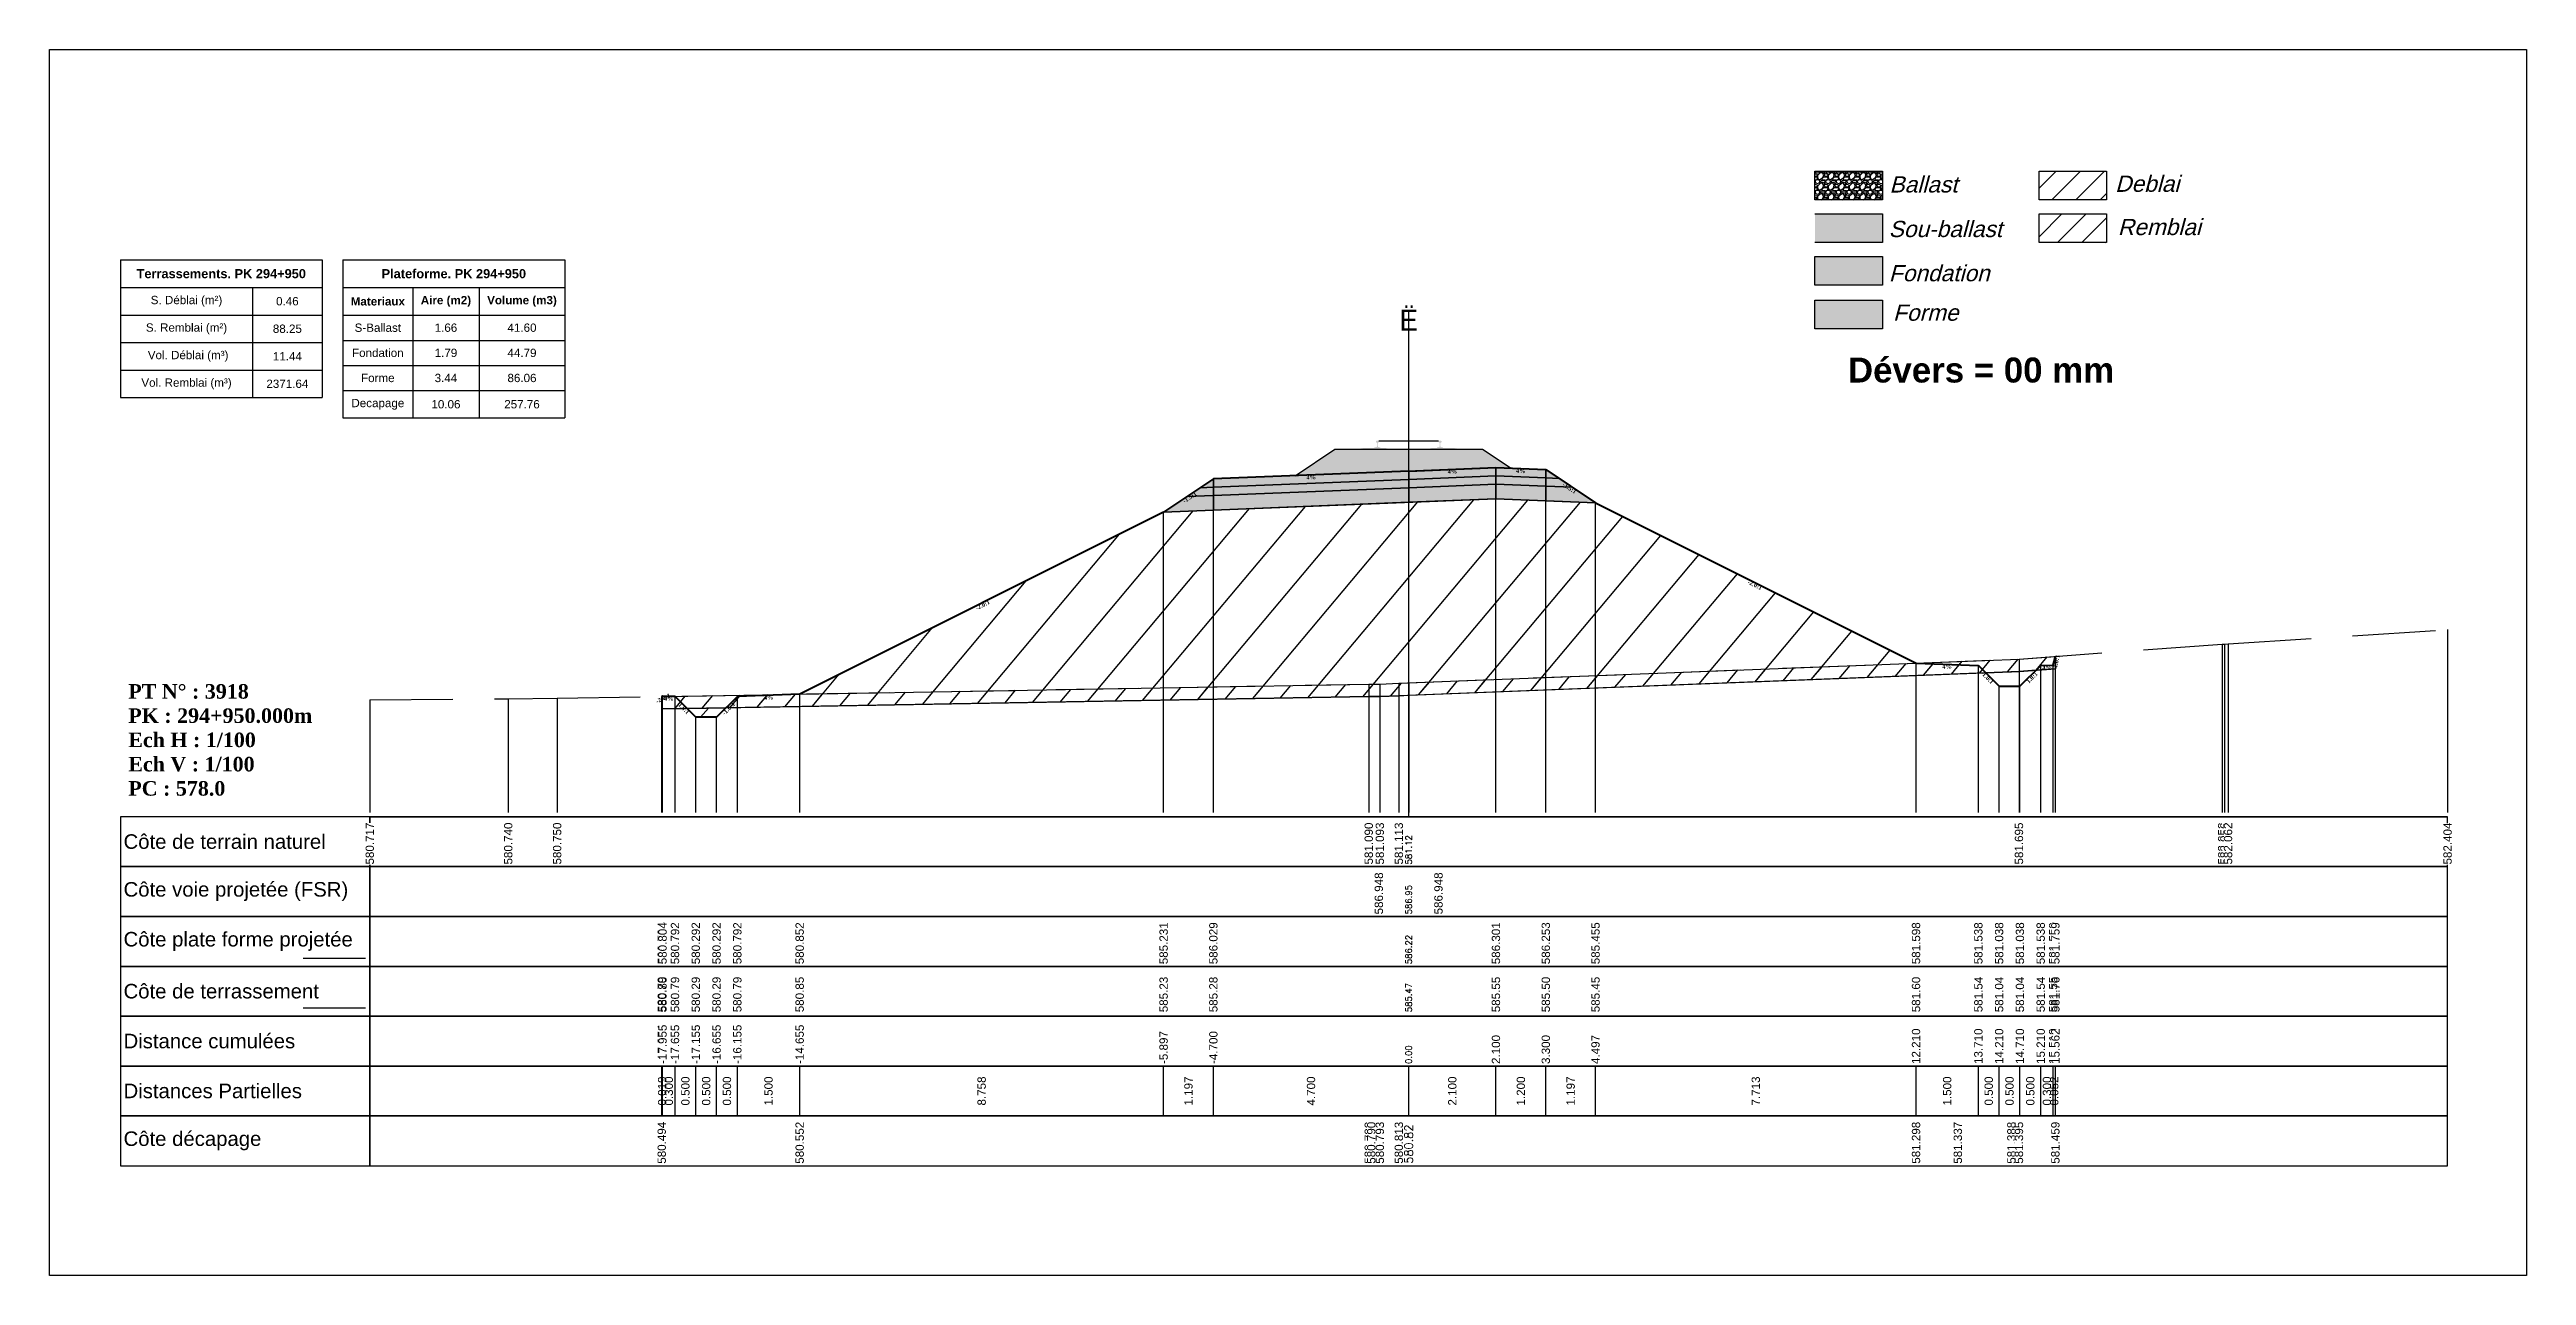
# Model space of a CAD drawing. Header units: millimetres. Extents: x 2762 to 3076, y 916 to 3305.
# Drawn here: x 2865.7 to 2925.3, y 1213.6 to 1243.1 of the extents above; entities that cross this region are included whole.
import ezdxf

# ---------------------------------------------------------------- set-up
doc = ezdxf.new("R2010")
doc.units = ezdxf.units.MM
doc.header["$LTSCALE"] = 2
doc.linetypes.add('CACHE', pattern=[9.525, 6.35, -3.175])
doc.linetypes.add('DASHED', pattern=[0.75, 0.5, -0.25])
for name, color, linetype in [('C-ANNO-TABL', 1, 'Continuous'), ('C-ANNO-TABL-TEXT', 150, 'Continuous'), ('C-ANNO-TABL-TITL', 150, 'Continuous'), ('C-ANNO-TABL-TTBL', 5, 'Continuous'), ('C-ROAD-CORR', 5, 'Continuous'), ('C-ROAD-SCTN', 7, 'Continuous')]:
    doc.layers.add(name, color=color, linetype=linetype)
doc.styles.add('ARIAL', font='arial.ttf')
doc.styles.add('C3D_Etiquette', font='romans.shx')
doc.styles.add('C3D_Profil_Travers', font='romans.shx')
doc.styles.get("Standard").update_dxf_attribs({"font": 'arial.ttf'})

msp = doc.modelspace()

# ---------------------------------------------------------------- texts
at = {"color": 7, "linetype": 'Continuous', "lineweight": -3}
for s, insert, char_height, attachment_point, style in [('{\\fWingdings|b0|i0|c2|p0;Ë}', (2898.38, 1236.384), 0.5, 8, 'C3D_Profil_Travers'), ('{\\fTimes New Roman|b1|i0|c0|p18;PT N° : 3918\\PPK : 294+950.000m\\PEch H : 1/100\\PEch V : 1/100\\PPC : 578.0}', (2867.568, 1225.184), 0.35, 7, 'C3D_Profil_Travers'), ('{\\fArial|b0|i0|c0|p34;Côte de terrain naturel}', (2867.454, 1224.084), 0.35, 4, 'C3D_Etiquette'), ('{\\fArial|b0|i0|c0|p34;Côte plate forme projetée}', (2867.454, 1221.684), 0.35, 4, 'C3D_Etiquette'), ('{\\fArial|b0|i0|c0|p34;Côte de terrassement}', (2867.454, 1220.484), 0.35, 4, 'C3D_Etiquette'), ('{\\fArial|b0|i0|c0|p34;Distance cumulées}', (2867.454, 1219.284), 0.35, 4, 'C3D_Etiquette'), ('{\\fArial|b0|i0|c0|p34;Distances Partielles}', (2867.454, 1218.084), 0.35, 4, 'C3D_Etiquette'), ('{\\fArial|b0|i0|c0|p34;Côte décapage}', (2867.454, 1216.884), 0.35, 4, 'C3D_Etiquette')]:
    msp.add_mtext(s, dxfattribs=dict(at, insert=insert, char_height=char_height, attachment_point=attachment_point, style=style))
at = {"insert": (2908.949, 1235.733), "char_height": 0.6, "attachment_point": 1}
msp.add_mtext_dynamic_manual_height_columns('{\\fArial|b1|i0|c0|p34;Dévers = 00 mm}', width=8.82587, gutter_width=1.25, heights=[0], dxfattribs=at)
at = {"color": 7, "linetype": 'Continuous', "lineweight": -3, "char_height": 0.1, "attachment_point": 2, "style": 'C3D_Etiquette'}
for s, insert, width, rotation in [('{\\fTimes New Roman|b1|i0|c0|p18;4%}', (2896.03, 1232.902), 0.42071, 2.29061), ('{\\fTimes New Roman|b1|i0|c0|p18;4%}', (2899.43, 1233.038), 0.37094, 2.29061), ('{\\fTimes New Roman|b1|i0|c0|p18;4%}', (2901.079, 1233.056), 0.42071, 357.70939), ('{\\fTimes New Roman|b1|i0|c0|p18;-1.5:1}', (2902.276, 1232.634), 0.34598, 326.30993), ('{\\fTimes New Roman|b1|i0|c0|p18;-1.5:1}', (2893.083, 1232.41), 0.34598, 33.69007), ('{\\fTimes New Roman|b1|i0|c0|p18;-2.0:1}', (2906.731, 1230.307), 0.34598, 333.43495), ('{\\fTimes New Roman|b1|i0|c0|p18;-2.0:1}', (2888.106, 1229.822), 0.34598, 26.56505), ('{\\fTimes New Roman|b1|i0|c0|p18;1.0:1}', (2913.919, 1228.437), 0.29446, 75.96376), ('{\\fTimes New Roman|b1|i0|c0|p18;4%}', (2911.339, 1228.348), 0.42071, 357.70939), ('{\\fTimes New Roman|b1|i0|c0|p18;-1.0:1}', (2912.337, 1228.069), 0.34598, 315), ('{\\fTimes New Roman|b1|i0|c0|p18;1.0:1}', (2913.342, 1228.069), 0.29001, 45), ('{\\fTimes New Roman|b1|i0|c0|p18;4%}', (2913.74, 1228.324), 0.37094, 2.29061), ('{\\fTimes New Roman|b1|i0|c0|p18;-2.0:1}', (2880.417, 1227.579), 0.34598, 26.56505), ('{\\fTimes New Roman|b1|i0|c0|p18;4%}', (2880.575, 1227.578), 0.37094, 357.70939), ('{\\fTimes New Roman|b1|i0|c0|p18;1.0:1}', (2880.972, 1227.323), 0.29001, 315), ('{\\fTimes New Roman|b1|i0|c0|p18;-1.0:1}', (2881.978, 1227.323), 0.34598, 45), ('{\\fTimes New Roman|b1|i0|c0|p18;4%}', (2882.975, 1227.602), 0.42071, 2.29061)]:
    msp.add_mtext(s, dxfattribs=dict(at, insert=insert, width=width, rotation=rotation))
at = {"color": 7, "linetype": 'Continuous', "lineweight": -3, "insert": (2867.454, 1222.884), "char_height": 0.35, "attachment_point": 4}
msp.add_mtext('{\\fArial|b0|i0|c0|p34;Côte voie projetée (FSR)}', dxfattribs=at)
at = {"color": 7, "linetype": 'Continuous', "lineweight": -3, "rotation": 90, "style": 'C3D_Profil_Travers'}
for s, insert, char_height, attachment_point in [('586.95', (2898.38, 1222.334), 0.15, 4), ('586.22', (2898.38, 1221.134), 0.15, 4), ('{\\fArial|b0|i0|c0|p34;580.79}', (2880.406, 1219.979), 0.2, 4), ('{\\fArial|b0|i0|c0|p34;580.80}', (2880.425, 1219.979), 0.2, 4), ('{\\fArial|b0|i0|c0|p34;580.79}', (2880.725, 1219.979), 0.2, 4), ('{\\fArial|b0|i0|c0|p34;580.29}', (2881.225, 1219.979), 0.2, 4), ('{\\fArial|b0|i0|c0|p34;580.29}', (2881.725, 1219.979), 0.2, 4), ('{\\fArial|b0|i0|c0|p34;580.79}', (2882.225, 1219.979), 0.2, 4), ('{\\fArial|b0|i0|c0|p34;580.85}', (2883.725, 1219.979), 0.2, 4), ('{\\fArial|b0|i0|c0|p34;585.23}', (2892.483, 1219.979), 0.2, 4), ('{\\fArial|b0|i0|c0|p34;585.28}', (2893.68, 1219.979), 0.2, 4), ('{\\fArial|b0|i0|c0|p34;585.55}', (2900.48, 1219.979), 0.2, 4), ('{\\fArial|b0|i0|c0|p34;585.50}', (2901.68, 1219.979), 0.2, 4), ('{\\fArial|b0|i0|c0|p34;585.45}', (2902.876, 1219.979), 0.2, 4), ('{\\fArial|b0|i0|c0|p34;581.60}', (2910.589, 1219.979), 0.2, 4), ('{\\fArial|b0|i0|c0|p34;581.54}', (2912.089, 1219.979), 0.2, 4), ('{\\fArial|b0|i0|c0|p34;581.04}', (2912.589, 1219.979), 0.2, 4), ('{\\fArial|b0|i0|c0|p34;581.04}', (2913.089, 1219.979), 0.2, 4), ('{\\fArial|b0|i0|c0|p34;581.54}', (2913.589, 1219.979), 0.2, 4), ('{\\fArial|b0|i0|c0|p34;581.55}', (2913.889, 1219.979), 0.2, 4), ('{\\fArial|b0|i0|c0|p34;581.76}', (2913.942, 1219.979), 0.2, 4), ('585.47', (2898.38, 1219.979), 0.15, 4), ('0.00', (2898.38, 1218.734), 0.15, 4), ('{\\fArial|b0|i0|c0|p34;0.019}', (2880.415, 1218.084), 0.2, 5), ('{\\fArial|b0|i0|c0|p34;0.300}', (2880.575, 1218.084), 0.2, 5), ('{\\fArial|b0|i0|c0|p34;0.500}', (2880.975, 1218.084), 0.2, 5), ('{\\fArial|b0|i0|c0|p34;0.500}', (2881.475, 1218.084), 0.2, 5), ('{\\fArial|b0|i0|c0|p34;0.500}', (2881.975, 1218.084), 0.2, 5), ('{\\fArial|b0|i0|c0|p34;1.500}', (2882.975, 1218.084), 0.2, 5), ('{\\fArial|b0|i0|c0|p34;8.758}', (2888.104, 1218.084), 0.2, 5), ('{\\fArial|b0|i0|c0|p34;1.197}', (2893.081, 1218.084), 0.2, 5), ('{\\fArial|b0|i0|c0|p34;4.700}', (2896.03, 1218.084), 0.2, 5), ('{\\fArial|b0|i0|c0|p34;2.100}', (2899.43, 1218.084), 0.2, 5), ('{\\fArial|b0|i0|c0|p34;1.200}', (2901.08, 1218.084), 0.2, 5), ('{\\fArial|b0|i0|c0|p34;1.197}', (2902.278, 1218.084), 0.2, 5), ('{\\fArial|b0|i0|c0|p34;7.713}', (2906.733, 1218.084), 0.2, 5), ('{\\fArial|b0|i0|c0|p34;1.500}', (2911.339, 1218.084), 0.2, 5), ('{\\fArial|b0|i0|c0|p34;0.500}', (2912.339, 1218.084), 0.2, 5), ('{\\fArial|b0|i0|c0|p34;0.500}', (2912.839, 1218.084), 0.2, 5), ('{\\fArial|b0|i0|c0|p34;0.500}', (2913.339, 1218.084), 0.2, 5), ('{\\fArial|b0|i0|c0|p34;0.300}', (2913.739, 1218.084), 0.2, 5), ('{\\fArial|b0|i0|c0|p34;0.052}', (2913.915, 1218.084), 0.2, 5)]:
    msp.add_mtext(s, dxfattribs=dict(at, insert=insert, char_height=char_height, attachment_point=attachment_point))
at = {"layer": 'C-ANNO-TABL-TEXT', "color": 7, "style": 'ARIAL', "oblique": 15}
for s, p in [('Ballast', (2909.949, 1239.705)), ('Deblai', (2915.379, 1239.721)), ('Sou-ballast', (2909.929, 1238.632)), ('Remblai', (2915.443, 1238.679)), ('Fondation', (2909.934, 1237.569)), ('Forme', (2910.034, 1236.619))]:
    msp.add_text(s, height=0.39, dxfattribs=at).set_placement(p)
at = {"layer": 'C-ANNO-TABL-TEXT', "color": 7, "linetype": 'Continuous', "lineweight": -3, "char_height": 0.2, "attachment_point": 5, "style": 'ARIAL'}
for s, insert in [('{\\fArial|b0|i0|c0|p34;\\C7;0.46}', (2871.396, 1237.088)), ('{\\fArial|b0|i0|c0|p34;\\C7;88.25}', (2871.396, 1236.426)), ('{\\fArial|b0|i0|c0|p34;\\C7;S-Ballast}', (2873.573, 1236.451)), ('{\\fArial|b0|i0|c0|p34;\\C7;1.66}', (2875.212, 1236.451)), ('{\\C18;\\c0;41.60}', (2877.042, 1236.451)), ('{\\fArial|b0|i0|c0|p34;\\C7;11.44}', (2871.396, 1235.764)), ('{\\fArial|b0|i0|c0|p34;\\C7;Fondation}', (2873.573, 1235.845)), ('{\\fArial|b0|i0|c0|p34;\\C7;1.79}', (2875.212, 1235.845)), ('{\\C18;\\c0;44.79}', (2877.042, 1235.845)), ('{\\fArial|b0|i0|c0|p34;\\C7;2371.64}', (2871.396, 1235.101)), ('{\\fArial|b0|i0|c0|p34;\\C7;Forme}', (2873.573, 1235.241)), ('{\\fArial|b0|i0|c0|p34;\\C7;3.44}', (2875.212, 1235.241)), ('{\\C18;\\c0;86.06}', (2877.042, 1235.241)), ('{\\fArial|b0|i0|c0|p34;\\C7;Decapage}', (2873.573, 1234.609)), ('{\\fArial|b0|i0|c0|p34;\\C7;10.06}', (2875.212, 1234.609)), ('{\\C18;\\c0;257.76}', (2877.042, 1234.609))]:
    msp.add_mtext(s, dxfattribs=dict(at, insert=insert))
at = {"layer": 'C-ANNO-TABL-TITL', "color": 7, "linetype": 'Continuous', "lineweight": -3, "attachment_point": 5, "style": 'ARIAL'}
for s, insert, char_height in [('{\\fArial|b1|i0|c0|p34;\\C7;Terrassements. PK 294+950}', (2869.805, 1237.751), 0.22), ('{\\fArial|b1|i0|c0|p34;\\C18;\\c0;Plateforme. PK 294+950}', (2875.402, 1237.75), 0.22), ('{\\fArial|b0|i0|c0|p34;\\C7;S. Déblai (m²) }', (2868.969, 1237.088), 0.2), ('{\\fArial|b1|i0|c0|p34;\\C7;Materiaux   }', (2873.573, 1237.085), 0.2), ('{\\fArial|b1|i0|c0|p34;\\C7;Aire (m2)}', (2875.212, 1237.085), 0.2), ('{\\fArial|b1|i0|c0|p34;\\C7;Volume (m3)}', (2877.042, 1237.085), 0.2), ('{\\fArial|b0|i0|c0|p34;\\C7;S. Remblai (m²) }', (2868.969, 1236.426), 0.2), ('{\\fArial|b0|i0|c0|p34;\\C7; Vol. Déblai (m³) }', (2868.969, 1235.764), 0.2), ('{\\fArial|b0|i0|c0|p34;\\C7;Vol. Remblai (m³)}', (2868.969, 1235.101), 0.2)]:
    msp.add_mtext(s, dxfattribs=dict(at, insert=insert, char_height=char_height))

# ---------------------------------------------------------------- hatches: boundary and pattern name
h = msp.add_hatch(color=11)
h.dxf.hatch_style = 1
h.paths.add_polyline_path([(2909.781, 1239.191), (2908.155, 1239.191), (2908.155, 1238.499), (2909.781, 1238.499)])
h = msp.add_hatch(color=30)
h.dxf.hatch_style = 1
h.paths.add_polyline_path([(2909.781, 1238.164), (2908.155, 1238.164), (2908.155, 1237.472), (2909.781, 1237.472)])
h = msp.add_hatch(color=83)
h.dxf.hatch_style = 1
h.paths.add_polyline_path([(2909.781, 1237.118), (2908.155, 1237.118), (2908.155, 1236.426), (2909.781, 1236.426)])
at = {"linetype": 'Continuous', "lineweight": -3}
h = msp.add_hatch(dxfattribs=at)
h.set_pattern_fill('GRAVEL', color=252, scale=0.009, style=0)
h.set_pattern_definition([(228.0128, (2895.811781, 1233.119779), (-1.8288, -2.0574), [0.030755, -3.0447435]), (184.96974, (2895.791207, 1233.096919), (2.743199999, 0.228600013), [0.0527764, -5.2248644]), (132.51045, (2895.738629, 1233.092347), (2.286, -2.5146), [0.0372133, -3.684125]), (267.2737, (2895.649475, 1233.035197), (0.2286, 4.572), [0.0480604, -4.7579794]), (292.83365, (2895.647189, 1232.987191), (-1.143, 2.7432), [0.047127, -4.6655827]), (357.2737, (2895.665477, 1232.943757), (-4.572, 0.2286), [0.0480604, -4.7579794]), (37.69424, (2895.713483, 1232.941471), (-2.9718, -2.286), [0.0635574, -6.2921804]), (72.25533, (2895.763775, 1232.980333), (1.6002, 5.0292), [0.0600048, -5.940473]), (121.42957, (2895.782063, 1233.037483), (-1.8288, 2.9718), [0.048223, -4.774099]), (175.23636, (2895.756917, 1233.07863), (2.5146, -0.2286), [0.055054, -2.697654]), (222.39744, (2895.702053, 1233.083203), (-2.7432, -2.5146), [0.071197, -7.0485095]), (138.81407, (2895.87579, 1233.03291), (-1.6002, 1.3716), [0.0243004, -2.405751]), (171.46923, (2895.857501, 1233.048913), (2.9718, -0.4572), [0.0462314, -4.5769175]), (225, (2895.81178, 1233.05577), (-3e-17, -0.2286), [0.032329, -0.29096]), (203.1986, (2895.79578, 1233.083203), (1.143, 0.4572), [0.01741, -1.723556]), (291.8014, (2895.779777, 1233.076345), (-0.2286, 0.6858), [0.024621, -1.206428]), (30.9638, (2895.78892, 1233.053485), (0.6858, 0.4572), [0.039989, -1.292967]), (161.565, (2895.82321, 1233.07406), (0.4572, -0.2286), [0.028916, -0.693981]), (16.38954, (2895.647189, 1233.076345), (2.286, 0.6858), [0.040508, -4.0102944]), (70.34618, (2895.686051, 1233.087775), (-0.9144, -2.5146), [0.033984, -3.3643994]), (293.1986, (2895.82321, 1233.11978), (-0.4572, 1.143), [0.034819, -1.7061465]), (343.61046, (2895.836927, 1233.087775), (-2.286, 0.6858), [0.040508, -4.0102944]), (339.44395, (2895.64719, 1232.934613), (-1.143, 0.4572), [0.039063, -1.914096]), (294.77514, (2895.683765, 1232.920897), (-1.143, 2.5146), [0.0327305, -3.2403234]), (66.8014, (2895.825497, 1232.89118), (0.4572, 1.143), [0.034819, -1.7061465]), (17.35402, (2895.839213, 1232.923183), (-2.9718, -0.9144), [0.0383204, -3.793714]), (69.44395, (2895.713483, 1232.89118), (-0.4572, -1.143), [0.0195316, -1.933628]), (101.3099, (2895.81178, 1232.89118), (-0.2286, 0.9144), [0.011656, -1.1539795]), (165.9638, (2895.809495, 1232.90261), (0.6858, -0.2286), [0.047127, -0.895415]), (186.009, (2895.763775, 1232.914039), (2.286, 0.2286), [0.043674, -4.323723]), (303.69, (2895.78892, 1233.03291), (-0.2286, 0.4572), [0.032969, -0.79126]), (353.15723, (2895.807209, 1233.005479), (3.8862, -0.4572), [0.05756, -5.698441]), (60.9454, (2895.86436, 1232.99862), (-0.9144, -1.6002), [0.023536, -2.330045]), (90, (2895.8758, 1233.0192), (-0.2286, 0.2286), [0.013716, -0.214884]), (120.25644, (2895.759203, 1232.920897), (0.9144, -1.6002), [0.031758, -3.1440547]), (48.0128, (2895.743201, 1232.948329), (1.8288, 2.0574), [0.06151, -3.0139886]), (0, (2895.78435, 1232.99405), (0.2286, 0.2286), [0.059436, -0.169164]), (325.30485, (2895.843785, 1232.994049), (2.286, -1.6002), [0.036145, -3.5783385]), (254.0546, (2895.873503, 1232.973475), (-0.2286, -0.9144), [0.033285, -1.6309485]), (207.64598, (2895.864359, 1232.941471), (-4.3434, -2.286), [0.054193, -5.365122]), (175.42608, (2895.816353, 1232.916325), (-2.9718, 0.2286), [0.0573327, -5.675926])])
h.paths.add_polyline_path([(2895.647, 1232.891), (2896.605, 1233.529), (2900.155, 1233.529), (2900.844, 1233.07), (2900.48, 1233.084)])
msp.add_hatch(color=254, dxfattribs=at).paths.add_polyline_path([(2897.162, 1233.348), (2897.162, 1233.533), (2897.277, 1233.554), (2897.625, 1233.554), (2897.625, 1233.559), (2897.551, 1233.559), (2897.551, 1233.569), (2897.552, 1233.57), (2897.554, 1233.571), (2897.555, 1233.571), (2897.575, 1233.573), (2897.578, 1233.573), (2897.581, 1233.575), (2897.609, 1233.585), (2897.612, 1233.586), (2897.613, 1233.588), (2897.614, 1233.589), (2897.615, 1233.593), (2897.616, 1233.6), (2897.617, 1233.609), (2897.618, 1233.62), (2897.618, 1233.644), (2897.617, 1233.659), (2897.617, 1233.666), (2897.616, 1233.672), (2897.615, 1233.676), (2897.615, 1233.678), (2897.614, 1233.682), (2897.613, 1233.683), (2897.612, 1233.685), (2897.611, 1233.686), (2897.61, 1233.687), (2897.594, 1233.693), (2897.592, 1233.694), (2897.591, 1233.695), (2897.59, 1233.697), (2897.59, 1233.699), (2897.59, 1233.717), (2897.591, 1233.722), (2897.592, 1233.724), (2897.594, 1233.726), (2897.596, 1233.728), (2897.599, 1233.729), (2897.6, 1233.729), (2897.604, 1233.73), (2897.608, 1233.731), (2897.611, 1233.731), (2897.615, 1233.731), (2897.62, 1233.731), (2897.623, 1233.731), (2897.626, 1233.731), (2897.63, 1233.731), (2897.633, 1233.731), (2897.637, 1233.731), (2897.642, 1233.731), (2897.645, 1233.731), (2897.649, 1233.73), (2897.653, 1233.729), (2897.654, 1233.729), (2897.656, 1233.728), (2897.659, 1233.726), (2897.661, 1233.724), (2897.662, 1233.722), (2897.662, 1233.717), (2897.662, 1233.699), (2897.662, 1233.697), (2897.662, 1233.695), (2897.661, 1233.694), (2897.659, 1233.693), (2897.643, 1233.687), (2897.642, 1233.686), (2897.64, 1233.685), (2897.639, 1233.683), (2897.639, 1233.682), (2897.638, 1233.678), (2897.637, 1233.676), (2897.637, 1233.672), (2897.636, 1233.666), (2897.635, 1233.659), (2897.635, 1233.644), (2897.635, 1233.62), (2897.636, 1233.609), (2897.637, 1233.6), (2897.638, 1233.593), (2897.639, 1233.589), (2897.64, 1233.588), (2897.641, 1233.586), (2897.643, 1233.585), (2897.672, 1233.575), (2897.675, 1233.573), (2897.678, 1233.573), (2897.698, 1233.571), (2897.699, 1233.571), (2897.7, 1233.57), (2897.701, 1233.569), (2897.701, 1233.559), (2897.627, 1233.559), (2897.627, 1233.554), (2897.831, 1233.554), (2897.963, 1233.523), (2898.797, 1233.523), (2898.928, 1233.554), (2899.132, 1233.554), (2899.132, 1233.559), (2899.058, 1233.559), (2899.058, 1233.569), (2899.059, 1233.57), (2899.061, 1233.571), (2899.062, 1233.571), (2899.082, 1233.573), (2899.085, 1233.573), (2899.088, 1233.575), (2899.116, 1233.585), (2899.119, 1233.586), (2899.12, 1233.588), (2899.121, 1233.589), (2899.122, 1233.593), (2899.123, 1233.6), (2899.124, 1233.609), (2899.125, 1233.62), (2899.125, 1233.644), (2899.124, 1233.659), (2899.124, 1233.666), (2899.123, 1233.672), (2899.122, 1233.676), (2899.122, 1233.678), (2899.121, 1233.682), (2899.12, 1233.683), (2899.119, 1233.685), (2899.118, 1233.686), (2899.117, 1233.687), (2899.101, 1233.693), (2899.099, 1233.694), (2899.098, 1233.695), (2899.097, 1233.697), (2899.097, 1233.699), (2899.097, 1233.717), (2899.098, 1233.722), (2899.099, 1233.724), (2899.101, 1233.726), (2899.103, 1233.728), (2899.106, 1233.729), (2899.107, 1233.729), (2899.111, 1233.73), (2899.115, 1233.731), (2899.118, 1233.731), (2899.122, 1233.731), (2899.127, 1233.731), (2899.13, 1233.731), (2899.133, 1233.731), (2899.137, 1233.731), (2899.14, 1233.731), (2899.144, 1233.731), (2899.149, 1233.731), (2899.152, 1233.731), (2899.156, 1233.73), (2899.16, 1233.729), (2899.161, 1233.729), (2899.163, 1233.728), (2899.166, 1233.726), (2899.168, 1233.724), (2899.169, 1233.722), (2899.169, 1233.717), (2899.169, 1233.699), (2899.169, 1233.697), (2899.169, 1233.695), (2899.168, 1233.694), (2899.166, 1233.693), (2899.15, 1233.687), (2899.149, 1233.686), (2899.147, 1233.685), (2899.146, 1233.683), (2899.146, 1233.682), (2899.145, 1233.678), (2899.144, 1233.676), (2899.144, 1233.672), (2899.143, 1233.666), (2899.142, 1233.659), (2899.142, 1233.644), (2899.142, 1233.62), (2899.143, 1233.609), (2899.144, 1233.6), (2899.145, 1233.593), (2899.146, 1233.589), (2899.147, 1233.588), (2899.148, 1233.586), (2899.15, 1233.585), (2899.179, 1233.575), (2899.182, 1233.573), (2899.185, 1233.573), (2899.205, 1233.571), (2899.206, 1233.571), (2899.207, 1233.57), (2899.208, 1233.569), (2899.208, 1233.559), (2899.134, 1233.559), (2899.134, 1233.554), (2899.482, 1233.554), (2899.597, 1233.533), (2899.597, 1233.348)])
h = msp.add_hatch(color=83, dxfattribs=at)
h.paths.add_polyline_path([(2901.68, 1232.286), (2901.68, 1232.636), (2902.318, 1232.611), (2902.876, 1232.239)])
h.paths.add_polyline_path([(2900.48, 1232.334), (2900.48, 1232.684), (2901.68, 1232.636), (2901.68, 1232.286)])
h.paths.add_polyline_path([(2898.38, 1232.25), (2898.38, 1232.6), (2900.48, 1232.684), (2900.48, 1232.334)])
h.paths.add_polyline_path([(2893.68, 1232.062), (2893.68, 1232.412), (2898.38, 1232.6), (2898.38, 1232.25)])
h.paths.add_polyline_path([(2892.483, 1232.015), (2893.041, 1232.387), (2893.68, 1232.412), (2893.68, 1232.062)])
h = msp.add_hatch(color=30, dxfattribs=at)
h.paths.add_polyline_path([(2901.68, 1232.636), (2901.68, 1232.836), (2901.999, 1232.824), (2902.318, 1232.611)])
h.paths.add_polyline_path([(2900.48, 1232.684), (2900.48, 1232.884), (2901.68, 1232.836), (2901.68, 1232.636)])
h.paths.add_polyline_path([(2898.38, 1232.6), (2898.38, 1232.8), (2900.48, 1232.884), (2900.48, 1232.684)])
h.paths.add_polyline_path([(2893.68, 1232.412), (2893.68, 1232.612), (2898.38, 1232.8), (2898.38, 1232.6)])
h.paths.add_polyline_path([(2893.041, 1232.387), (2893.36, 1232.6), (2893.68, 1232.612), (2893.68, 1232.412)])
h = msp.add_hatch(color=11, dxfattribs=at)
h.paths.add_polyline_path([(2901.68, 1232.836), (2901.68, 1233.036), (2901.999, 1232.824)])
h.paths.add_polyline_path([(2900.48, 1232.884), (2900.48, 1233.084), (2901.68, 1233.036), (2901.68, 1232.836)])
h.paths.add_polyline_path([(2898.38, 1232.8), (2898.38, 1233), (2900.48, 1233.084), (2900.48, 1232.884)])
h.paths.add_polyline_path([(2893.68, 1232.612), (2893.68, 1232.812), (2898.38, 1233), (2898.38, 1232.8)])
h.paths.add_polyline_path([(2893.36, 1232.6), (2893.68, 1232.812), (2893.68, 1232.612)])
h = msp.add_hatch(dxfattribs=at)
h.set_pattern_fill('_U', color=3, angle=50, style=0, pattern_type=0)
h.set_pattern_definition([(50, (2913.4759, 1228.2086), (-0.766044, 0.642788), [])])
h.paths.add_polyline_path([(2913.476, 1228.209), (2913.589, 1228.322), (2913.889, 1228.334), (2913.942, 1228.543), (2913.942, 1228.243)])
h.paths.add_polyline_path([(2881.954, 1227.305), (2882.225, 1227.576), (2883.725, 1227.636), (2892.483, 1232.015), (2900.48, 1232.334), (2902.876, 1232.239), (2910.589, 1228.382), (2912.089, 1228.322), (2912.264, 1228.147), (2898.143, 1227.597), (2897.686, 1227.576), (2897.419, 1227.574)])
h.paths.add_polyline_path([(2880.406, 1227.278), (2880.406, 1227.578), (2880.425, 1227.588), (2880.725, 1227.576), (2881.012, 1227.288)])
h = msp.add_hatch(dxfattribs=at)
h.set_pattern_fill('_U', color=150, scale=0.5, angle=50, style=0, pattern_type=0)
h.set_pattern_definition([(50, (2913.47587, 1228.2086), (-0.383022, 0.321394), [])])
h.paths.add_polyline_path([(2913.476, 1228.209), (2913.589, 1228.322), (2913.889, 1228.334), (2913.942, 1228.543), (2913.942, 1228.243)])
h.paths.add_polyline_path([(2910.589, 1228.382), (2913.066, 1228.479), (2913.942, 1228.543), (2913.889, 1228.334), (2913.589, 1228.322), (2913.476, 1228.209), (2913.066, 1228.179), (2912.264, 1228.147), (2912.089, 1228.322)])
h.paths.add_polyline_path([(2881.954, 1227.305), (2882.225, 1227.576), (2883.725, 1227.636), (2897.419, 1227.874), (2897.686, 1227.876), (2898.143, 1227.897), (2910.589, 1228.382), (2912.089, 1228.322), (2912.264, 1228.147), (2898.143, 1227.597), (2897.686, 1227.576), (2897.419, 1227.574)])
h.paths.add_polyline_path([(2880.587, 1227.581), (2883.725, 1227.636), (2882.225, 1227.576), (2881.954, 1227.305), (2881.012, 1227.288), (2880.725, 1227.576)])
h.paths.add_polyline_path([(2880.406, 1227.278), (2880.406, 1227.578), (2880.587, 1227.581), (2880.725, 1227.576), (2881.012, 1227.288)])
h = msp.add_hatch(dxfattribs=at)
h.set_pattern_fill('_U', color=1, angle=50, style=0, pattern_type=0)
h.set_pattern_definition([(50, (2912.2641, 1228.1474), (-0.766044, 0.642788), [])])
h.paths.add_polyline_path([(2912.264, 1228.147), (2913.066, 1228.179), (2913.476, 1228.209), (2913.089, 1227.822), (2912.589, 1227.822)])
h.paths.add_polyline_path([(2881.012, 1227.288), (2881.954, 1227.305), (2881.725, 1227.076), (2881.225, 1227.076)])

# ---------------------------------------------------------------- linework, layer by layer
for p, q in [((2908.155, 1240.219), (2909.781, 1240.219)), ((2908.155, 1240.219), (2909.781, 1240.219)), ((2908.155, 1239.527), (2908.155, 1240.219)), ((2909.781, 1240.219), (2909.781, 1239.527)), ((2909.781, 1240.219), (2909.781, 1239.527)), ((2913.548, 1240.219), (2915.174, 1240.219)), ((2913.548, 1239.527), (2913.548, 1240.219)), ((2915.174, 1240.219), (2915.174, 1239.527)), ((2909.781, 1239.527), (2908.155, 1239.527)), ((2909.781, 1239.527), (2908.155, 1239.527)), ((2908.155, 1239.191), (2909.781, 1239.191)), ((2909.781, 1239.191), (2909.781, 1238.499)), ((2915.174, 1239.527), (2913.548, 1239.527)), ((2913.548, 1239.191), (2915.174, 1239.191)), ((2913.548, 1238.499), (2913.548, 1239.191)), ((2915.174, 1239.191), (2915.174, 1238.499)), ((2909.781, 1238.499), (2908.155, 1238.499)), ((2908.155, 1238.164), (2909.781, 1238.164)), ((2908.155, 1237.472), (2908.155, 1238.164)), ((2909.781, 1238.164), (2909.781, 1237.472)), ((2915.174, 1238.499), (2913.548, 1238.499)), ((2909.781, 1237.472), (2908.155, 1237.472)), ((2908.155, 1237.118), (2909.781, 1237.118)), ((2908.155, 1236.426), (2908.155, 1237.118)), ((2909.781, 1237.118), (2909.781, 1236.426)), ((2909.781, 1236.426), (2908.155, 1236.426))]:
    msp.add_line(p, q)
at = {"linetype": 'Continuous'}
for p, q in [((2908.158, 1240.172), (2908.155, 1240.173)), ((2908.155, 1240.17), (2908.158, 1240.172)), ((2908.195, 1240.144), (2908.155, 1240.15)), ((2908.155, 1240.104), (2908.205, 1240.098)), ((2908.155, 1240.083), (2908.181, 1240.083)), ((2908.207, 1240.019), (2908.155, 1239.992)), ((2908.158, 1239.918), (2908.155, 1239.919)), ((2908.155, 1239.916), (2908.158, 1239.918)), ((2908.195, 1239.89), (2908.155, 1239.896)), ((2908.155, 1239.85), (2908.205, 1239.844)), ((2908.155, 1239.829), (2908.181, 1239.829)), ((2908.159, 1239.969), (2908.174, 1239.934)), ((2908.16, 1239.969), (2908.176, 1240.005)), ((2908.161, 1240.219), (2908.174, 1240.188)), ((2908.173, 1240.188), (2908.216, 1240.175)), ((2908.173, 1239.934), (2908.216, 1239.921)), ((2908.176, 1240.005), (2908.217, 1240.018)), ((2908.18, 1240.086), (2908.214, 1240.063)), ((2908.18, 1239.832), (2908.214, 1239.809)), ((2908.218, 1240.128), (2908.197, 1240.145)), ((2908.218, 1239.874), (2908.197, 1239.891)), ((2908.204, 1240.088), (2908.217, 1240.111)), ((2908.214, 1240.061), (2908.204, 1240.025)), ((2908.204, 1239.834), (2908.217, 1239.857)), ((2908.214, 1239.807), (2908.204, 1239.771)), ((2908.216, 1240.175), (2908.26, 1240.188)), ((2908.216, 1240.016), (2908.257, 1240.001)), ((2908.216, 1239.921), (2908.26, 1239.934)), ((2908.219, 1240.129), (2908.217, 1240.076)), ((2908.217, 1240.111), (2908.217, 1240.127)), ((2908.217, 1240.076), (2908.237, 1240.028)), ((2908.219, 1239.875), (2908.217, 1239.822)), ((2908.217, 1239.857), (2908.217, 1239.873)), ((2908.217, 1239.822), (2908.237, 1239.774)), ((2908.284, 1240.175), (2908.225, 1240.122)), ((2908.284, 1239.921), (2908.225, 1239.868)), ((2908.237, 1240.025), (2908.29, 1240.022)), ((2908.256, 1240.003), (2908.271, 1239.97)), ((2908.26, 1240.187), (2908.271, 1240.219)), ((2908.26, 1239.933), (2908.273, 1239.969)), ((2908.337, 1240.175), (2908.276, 1240.18)), ((2908.337, 1239.921), (2908.276, 1239.926)), ((2908.317, 1239.939), (2908.289, 1239.969)), ((2908.29, 1240.025), (2908.346, 1240.068)), ((2908.29, 1239.969), (2908.298, 1239.989)), ((2908.29, 1239.771), (2908.346, 1239.814)), ((2908.317, 1240.193), (2908.293, 1240.219)), ((2908.346, 1239.989), (2908.298, 1239.984)), ((2908.36, 1240.199), (2908.302, 1240.194)), ((2908.36, 1239.945), (2908.302, 1239.94)), ((2908.324, 1240.033), (2908.369, 1240.083)), ((2908.324, 1239.779), (2908.369, 1239.829)), ((2908.343, 1240.003), (2908.325, 1240.034)), ((2908.343, 1239.749), (2908.325, 1239.78)), ((2908.364, 1240.131), (2908.336, 1240.176)), ((2908.364, 1239.877), (2908.336, 1239.922)), ((2908.405, 1239.999), (2908.341, 1240.004)), ((2908.346, 1240.068), (2908.366, 1240.132)), ((2908.397, 1239.982), (2908.346, 1239.994)), ((2908.346, 1239.814), (2908.366, 1239.878)), ((2908.363, 1240.175), (2908.373, 1240.15)), ((2908.363, 1239.921), (2908.373, 1239.896)), ((2908.382, 1240.183), (2908.364, 1240.176)), ((2908.382, 1239.929), (2908.364, 1239.922)), ((2908.369, 1240.083), (2908.435, 1240.083)), ((2908.369, 1239.829), (2908.435, 1239.829)), ((2908.374, 1240.149), (2908.412, 1240.172)), ((2908.399, 1240.152), (2908.374, 1240.127)), ((2908.374, 1240.127), (2908.394, 1240.096)), ((2908.374, 1239.895), (2908.412, 1239.918)), ((2908.399, 1239.898), (2908.374, 1239.873)), ((2908.374, 1239.873), (2908.394, 1239.842)), ((2908.394, 1240.219), (2908.376, 1240.198)), ((2908.394, 1240.219), (2908.376, 1240.198)), ((2908.399, 1239.97), (2908.376, 1239.944)), ((2908.412, 1240.172), (2908.381, 1240.182)), ((2908.412, 1239.918), (2908.381, 1239.928)), ((2908.395, 1240.106), (2908.459, 1240.098)), ((2908.395, 1239.852), (2908.459, 1239.844)), ((2908.399, 1239.969), (2908.397, 1239.982)), ((2908.449, 1240.144), (2908.399, 1240.151)), ((2908.449, 1240.144), (2908.399, 1240.151)), ((2908.449, 1239.89), (2908.399, 1239.897)), ((2908.461, 1240.019), (2908.408, 1239.991)), ((2908.413, 1239.969), (2908.428, 1239.934)), ((2908.414, 1239.969), (2908.43, 1240.005)), ((2908.415, 1240.219), (2908.428, 1240.188)), ((2908.415, 1240.219), (2908.428, 1240.188)), ((2908.427, 1240.188), (2908.47, 1240.175)), ((2908.427, 1240.188), (2908.47, 1240.175)), ((2908.427, 1239.934), (2908.47, 1239.921)), ((2908.43, 1240.005), (2908.471, 1240.018)), ((2908.434, 1240.086), (2908.468, 1240.063)), ((2908.434, 1239.832), (2908.468, 1239.809)), ((2908.472, 1240.128), (2908.451, 1240.145)), ((2908.472, 1240.128), (2908.451, 1240.145)), ((2908.472, 1239.874), (2908.451, 1239.891)), ((2908.458, 1240.088), (2908.471, 1240.111)), ((2908.468, 1240.061), (2908.458, 1240.025)), ((2908.458, 1239.834), (2908.471, 1239.857)), ((2908.468, 1239.807), (2908.458, 1239.771)), ((2908.47, 1240.175), (2908.514, 1240.188)), ((2908.47, 1240.175), (2908.514, 1240.188)), ((2908.47, 1240.016), (2908.511, 1240.001)), ((2908.47, 1239.921), (2908.514, 1239.934)), ((2908.473, 1240.129), (2908.471, 1240.076)), ((2908.473, 1240.129), (2908.471, 1240.076)), ((2908.471, 1240.111), (2908.471, 1240.127)), ((2908.471, 1240.111), (2908.471, 1240.127)), ((2908.471, 1240.076), (2908.491, 1240.028)), ((2908.473, 1239.875), (2908.471, 1239.822)), ((2908.471, 1239.857), (2908.471, 1239.873)), ((2908.471, 1239.822), (2908.491, 1239.774)), ((2908.538, 1240.175), (2908.479, 1240.122)), ((2908.538, 1240.175), (2908.479, 1240.122)), ((2908.538, 1239.921), (2908.479, 1239.868)), ((2908.491, 1240.025), (2908.544, 1240.022)), ((2908.51, 1240.003), (2908.525, 1239.97)), ((2908.514, 1240.187), (2908.525, 1240.219)), ((2908.514, 1240.187), (2908.525, 1240.219)), ((2908.514, 1239.933), (2908.527, 1239.969)), ((2908.591, 1240.175), (2908.53, 1240.18)), ((2908.591, 1240.175), (2908.53, 1240.18)), ((2908.591, 1239.921), (2908.53, 1239.926)), ((2908.571, 1239.939), (2908.543, 1239.969)), ((2908.544, 1240.025), (2908.6, 1240.068)), ((2908.544, 1240.025), (2908.6, 1240.068)), ((2908.544, 1239.969), (2908.552, 1239.989)), ((2908.544, 1239.771), (2908.6, 1239.814)), ((2908.571, 1240.193), (2908.547, 1240.219)), ((2908.571, 1240.193), (2908.547, 1240.219)), ((2908.6, 1239.989), (2908.552, 1239.984)), ((2908.614, 1240.199), (2908.556, 1240.194)), ((2908.614, 1240.199), (2908.556, 1240.194)), ((2908.614, 1239.945), (2908.556, 1239.94)), ((2908.578, 1240.033), (2908.623, 1240.083)), ((2908.578, 1240.033), (2908.623, 1240.083)), ((2908.578, 1239.779), (2908.623, 1239.829)), ((2908.597, 1240.003), (2908.579, 1240.034)), ((2908.597, 1240.003), (2908.579, 1240.034)), ((2908.597, 1239.749), (2908.579, 1239.78)), ((2908.618, 1240.131), (2908.59, 1240.176)), ((2908.618, 1240.131), (2908.59, 1240.176)), ((2908.618, 1239.877), (2908.59, 1239.922)), ((2908.659, 1239.999), (2908.595, 1240.004)), ((2908.659, 1239.999), (2908.595, 1240.004)), ((2908.6, 1240.068), (2908.62, 1240.132)), ((2908.6, 1240.068), (2908.62, 1240.132)), ((2908.651, 1239.982), (2908.6, 1239.994)), ((2908.651, 1239.982), (2908.6, 1239.994)), ((2908.6, 1239.814), (2908.62, 1239.878)), ((2908.617, 1240.175), (2908.627, 1240.15)), ((2908.617, 1240.175), (2908.627, 1240.15)), ((2908.617, 1239.921), (2908.627, 1239.896)), ((2908.636, 1240.183), (2908.618, 1240.176)), ((2908.636, 1240.183), (2908.618, 1240.176)), ((2908.636, 1239.929), (2908.618, 1239.922)), ((2908.623, 1240.083), (2908.689, 1240.083)), ((2908.623, 1240.083), (2908.689, 1240.083)), ((2908.623, 1239.829), (2908.689, 1239.829)), ((2908.628, 1240.149), (2908.666, 1240.172)), ((2908.628, 1240.149), (2908.666, 1240.172)), ((2908.653, 1240.152), (2908.628, 1240.127)), ((2908.653, 1240.152), (2908.628, 1240.127)), ((2908.628, 1240.127), (2908.648, 1240.096)), ((2908.628, 1240.127), (2908.648, 1240.096)), ((2908.628, 1239.895), (2908.666, 1239.918)), ((2908.653, 1239.898), (2908.628, 1239.873)), ((2908.628, 1239.873), (2908.648, 1239.842)), ((2908.648, 1240.219), (2908.63, 1240.198)), ((2908.648, 1240.219), (2908.63, 1240.198)), ((2908.653, 1239.97), (2908.63, 1239.944)), ((2908.653, 1239.97), (2908.63, 1239.944)), ((2908.666, 1240.172), (2908.635, 1240.182)), ((2908.666, 1240.172), (2908.635, 1240.182)), ((2908.666, 1239.918), (2908.635, 1239.928)), ((2908.649, 1240.106), (2908.713, 1240.098)), ((2908.649, 1240.106), (2908.713, 1240.098)), ((2908.649, 1239.852), (2908.713, 1239.844)), ((2908.653, 1239.969), (2908.651, 1239.982)), ((2908.653, 1239.969), (2908.651, 1239.982)), ((2908.703, 1240.144), (2908.653, 1240.151)), ((2908.703, 1240.144), (2908.653, 1240.151)), ((2908.703, 1239.89), (2908.653, 1239.897)), ((2908.715, 1240.019), (2908.662, 1239.991)), ((2908.715, 1240.019), (2908.662, 1239.991)), ((2908.667, 1239.969), (2908.682, 1239.934)), ((2908.667, 1239.969), (2908.682, 1239.934)), ((2908.668, 1239.969), (2908.684, 1240.005)), ((2908.668, 1239.969), (2908.684, 1240.005)), ((2908.669, 1240.219), (2908.682, 1240.188)), ((2908.669, 1240.219), (2908.682, 1240.188)), ((2908.681, 1240.188), (2908.724, 1240.175)), ((2908.681, 1240.188), (2908.724, 1240.175)), ((2908.681, 1239.934), (2908.724, 1239.921)), ((2908.681, 1239.934), (2908.724, 1239.921)), ((2908.684, 1240.005), (2908.725, 1240.018)), ((2908.684, 1240.005), (2908.725, 1240.018)), ((2908.688, 1240.086), (2908.722, 1240.063)), ((2908.688, 1240.086), (2908.722, 1240.063)), ((2908.688, 1239.832), (2908.722, 1239.809)), ((2908.726, 1240.128), (2908.705, 1240.145)), ((2908.726, 1240.128), (2908.705, 1240.145)), ((2908.726, 1239.874), (2908.705, 1239.891)), ((2908.712, 1240.088), (2908.725, 1240.111)), ((2908.712, 1240.088), (2908.725, 1240.111)), ((2908.722, 1240.061), (2908.712, 1240.025)), ((2908.722, 1240.061), (2908.712, 1240.025)), ((2908.712, 1239.834), (2908.725, 1239.857)), ((2908.722, 1239.807), (2908.712, 1239.771)), ((2908.724, 1240.175), (2908.768, 1240.188)), ((2908.724, 1240.175), (2908.768, 1240.188)), ((2908.724, 1240.016), (2908.765, 1240.001)), ((2908.724, 1240.016), (2908.765, 1240.001)), ((2908.724, 1239.921), (2908.768, 1239.934)), ((2908.724, 1239.921), (2908.768, 1239.934)), ((2908.727, 1240.129), (2908.725, 1240.076)), ((2908.727, 1240.129), (2908.725, 1240.076)), ((2908.725, 1240.111), (2908.725, 1240.127)), ((2908.725, 1240.111), (2908.725, 1240.127)), ((2908.725, 1240.076), (2908.745, 1240.028)), ((2908.725, 1240.076), (2908.745, 1240.028)), ((2908.727, 1239.875), (2908.725, 1239.822)), ((2908.725, 1239.857), (2908.725, 1239.873)), ((2908.725, 1239.822), (2908.745, 1239.774)), ((2908.792, 1240.175), (2908.733, 1240.122)), ((2908.792, 1240.175), (2908.733, 1240.122)), ((2908.792, 1239.921), (2908.733, 1239.868)), ((2908.792, 1239.921), (2908.733, 1239.868)), ((2908.745, 1240.025), (2908.798, 1240.022)), ((2908.745, 1240.025), (2908.798, 1240.022)), ((2908.764, 1240.003), (2908.779, 1239.97)), ((2908.764, 1240.003), (2908.779, 1239.97)), ((2908.768, 1240.187), (2908.779, 1240.219)), ((2908.768, 1240.187), (2908.779, 1240.219)), ((2908.768, 1239.933), (2908.781, 1239.969)), ((2908.768, 1239.933), (2908.781, 1239.969)), ((2908.845, 1240.175), (2908.784, 1240.18)), ((2908.845, 1240.175), (2908.784, 1240.18)), ((2908.845, 1239.921), (2908.784, 1239.926)), ((2908.845, 1239.921), (2908.784, 1239.926)), ((2908.825, 1239.939), (2908.797, 1239.969)), ((2908.825, 1239.939), (2908.797, 1239.969)), ((2908.798, 1240.025), (2908.854, 1240.068)), ((2908.798, 1240.025), (2908.854, 1240.068)), ((2908.798, 1239.969), (2908.806, 1239.989)), ((2908.798, 1239.969), (2908.806, 1239.989)), ((2908.798, 1239.771), (2908.854, 1239.814)), ((2908.798, 1239.771), (2908.854, 1239.814)), ((2908.825, 1240.193), (2908.801, 1240.219)), ((2908.825, 1240.193), (2908.801, 1240.219)), ((2908.854, 1239.989), (2908.806, 1239.984)), ((2908.854, 1239.989), (2908.806, 1239.984)), ((2908.868, 1240.199), (2908.81, 1240.194)), ((2908.868, 1240.199), (2908.81, 1240.194)), ((2908.868, 1239.945), (2908.81, 1239.94)), ((2908.868, 1239.945), (2908.81, 1239.94)), ((2908.832, 1240.033), (2908.877, 1240.083)), ((2908.832, 1240.033), (2908.877, 1240.083)), ((2908.832, 1239.779), (2908.877, 1239.829)), ((2908.832, 1239.779), (2908.877, 1239.829)), ((2908.851, 1240.003), (2908.833, 1240.034)), ((2908.851, 1240.003), (2908.833, 1240.034)), ((2908.851, 1239.749), (2908.833, 1239.78)), ((2908.872, 1240.131), (2908.844, 1240.176)), ((2908.872, 1240.131), (2908.844, 1240.176)), ((2908.872, 1239.877), (2908.844, 1239.922)), ((2908.872, 1239.877), (2908.844, 1239.922)), ((2908.913, 1239.999), (2908.849, 1240.004)), ((2908.913, 1239.999), (2908.849, 1240.004)), ((2908.854, 1240.068), (2908.874, 1240.132)), ((2908.854, 1240.068), (2908.874, 1240.132)), ((2908.905, 1239.982), (2908.854, 1239.994)), ((2908.905, 1239.982), (2908.854, 1239.994)), ((2908.854, 1239.814), (2908.874, 1239.878)), ((2908.854, 1239.814), (2908.874, 1239.878)), ((2908.871, 1240.175), (2908.881, 1240.15)), ((2908.871, 1240.175), (2908.881, 1240.15)), ((2908.871, 1239.921), (2908.881, 1239.896)), ((2908.871, 1239.921), (2908.881, 1239.896)), ((2908.89, 1240.183), (2908.872, 1240.176)), ((2908.89, 1240.183), (2908.872, 1240.176)), ((2908.89, 1239.929), (2908.872, 1239.922)), ((2908.89, 1239.929), (2908.872, 1239.922)), ((2908.877, 1240.083), (2908.943, 1240.083)), ((2908.877, 1240.083), (2908.943, 1240.083)), ((2908.877, 1239.829), (2908.943, 1239.829)), ((2908.877, 1239.829), (2908.943, 1239.829)), ((2908.882, 1240.149), (2908.92, 1240.172)), ((2908.882, 1240.149), (2908.92, 1240.172)), ((2908.907, 1240.152), (2908.882, 1240.127)), ((2908.907, 1240.152), (2908.882, 1240.127)), ((2908.882, 1240.127), (2908.902, 1240.096)), ((2908.882, 1240.127), (2908.902, 1240.096)), ((2908.882, 1239.895), (2908.92, 1239.918)), ((2908.882, 1239.895), (2908.92, 1239.918)), ((2908.907, 1239.898), (2908.882, 1239.873)), ((2908.907, 1239.898), (2908.882, 1239.873)), ((2908.882, 1239.873), (2908.902, 1239.842)), ((2908.882, 1239.873), (2908.902, 1239.842)), ((2908.902, 1240.219), (2908.884, 1240.198)), ((2908.902, 1240.219), (2908.884, 1240.198)), ((2908.907, 1239.97), (2908.884, 1239.944)), ((2908.907, 1239.97), (2908.884, 1239.944)), ((2908.92, 1240.172), (2908.889, 1240.182)), ((2908.92, 1240.172), (2908.889, 1240.182)), ((2908.92, 1239.918), (2908.889, 1239.928)), ((2908.92, 1239.918), (2908.889, 1239.928)), ((2908.903, 1240.106), (2908.967, 1240.098)), ((2908.903, 1240.106), (2908.967, 1240.098)), ((2908.903, 1239.852), (2908.967, 1239.844)), ((2908.903, 1239.852), (2908.967, 1239.844)), ((2908.907, 1239.969), (2908.905, 1239.982)), ((2908.907, 1239.969), (2908.905, 1239.982)), ((2908.957, 1240.144), (2908.907, 1240.151)), ((2908.957, 1240.144), (2908.907, 1240.151)), ((2908.957, 1239.89), (2908.907, 1239.897)), ((2908.957, 1239.89), (2908.907, 1239.897)), ((2908.969, 1240.019), (2908.916, 1239.991)), ((2908.969, 1240.019), (2908.916, 1239.991)), ((2908.921, 1239.969), (2908.936, 1239.934)), ((2908.921, 1239.969), (2908.936, 1239.934)), ((2908.922, 1239.969), (2908.938, 1240.005)), ((2908.922, 1239.969), (2908.938, 1240.005)), ((2908.923, 1240.219), (2908.936, 1240.188)), ((2908.923, 1240.219), (2908.936, 1240.188)), ((2908.935, 1240.188), (2908.978, 1240.175)), ((2908.935, 1240.188), (2908.978, 1240.175)), ((2908.935, 1239.934), (2908.978, 1239.921)), ((2908.935, 1239.934), (2908.978, 1239.921)), ((2908.938, 1240.005), (2908.979, 1240.018)), ((2908.938, 1240.005), (2908.979, 1240.018)), ((2908.942, 1240.086), (2908.976, 1240.063)), ((2908.942, 1240.086), (2908.976, 1240.063)), ((2908.942, 1239.832), (2908.976, 1239.809)), ((2908.942, 1239.832), (2908.976, 1239.809)), ((2908.98, 1240.128), (2908.959, 1240.145)), ((2908.98, 1240.128), (2908.959, 1240.145)), ((2908.98, 1239.874), (2908.959, 1239.891)), ((2908.98, 1239.874), (2908.959, 1239.891)), ((2908.966, 1240.088), (2908.979, 1240.111)), ((2908.966, 1240.088), (2908.979, 1240.111)), ((2908.976, 1240.061), (2908.966, 1240.025)), ((2908.976, 1240.061), (2908.966, 1240.025)), ((2908.966, 1239.834), (2908.979, 1239.857)), ((2908.966, 1239.834), (2908.979, 1239.857)), ((2908.976, 1239.807), (2908.966, 1239.771)), ((2908.976, 1239.807), (2908.966, 1239.771)), ((2908.978, 1240.175), (2909.022, 1240.188)), ((2908.978, 1240.175), (2909.022, 1240.188)), ((2908.978, 1240.016), (2909.019, 1240.001)), ((2908.978, 1240.016), (2909.019, 1240.001)), ((2908.978, 1239.921), (2909.022, 1239.934)), ((2908.978, 1239.921), (2909.022, 1239.934)), ((2908.981, 1240.129), (2908.979, 1240.076)), ((2908.981, 1240.129), (2908.979, 1240.076)), ((2908.979, 1240.111), (2908.979, 1240.127)), ((2908.979, 1240.111), (2908.979, 1240.127)), ((2908.979, 1240.076), (2908.999, 1240.028)), ((2908.979, 1240.076), (2908.999, 1240.028)), ((2908.981, 1239.875), (2908.979, 1239.822)), ((2908.981, 1239.875), (2908.979, 1239.822)), ((2908.979, 1239.857), (2908.979, 1239.873)), ((2908.979, 1239.857), (2908.979, 1239.873)), ((2908.979, 1239.822), (2908.999, 1239.774)), ((2908.979, 1239.822), (2908.999, 1239.774)), ((2909.046, 1240.175), (2908.987, 1240.122)), ((2909.046, 1240.175), (2908.987, 1240.122)), ((2909.046, 1239.921), (2908.987, 1239.868)), ((2909.046, 1239.921), (2908.987, 1239.868)), ((2908.999, 1240.025), (2909.052, 1240.022)), ((2908.999, 1240.025), (2909.052, 1240.022)), ((2909.018, 1240.003), (2909.033, 1239.97)), ((2909.018, 1240.003), (2909.033, 1239.97)), ((2909.022, 1240.187), (2909.033, 1240.219)), ((2909.022, 1240.187), (2909.033, 1240.219)), ((2909.022, 1239.933), (2909.035, 1239.969)), ((2909.022, 1239.933), (2909.035, 1239.969)), ((2909.099, 1240.175), (2909.038, 1240.18)), ((2909.099, 1240.175), (2909.038, 1240.18)), ((2909.099, 1239.921), (2909.038, 1239.926)), ((2909.099, 1239.921), (2909.038, 1239.926)), ((2909.079, 1239.939), (2909.051, 1239.969)), ((2909.079, 1239.939), (2909.051, 1239.969)), ((2909.052, 1240.025), (2909.108, 1240.068)), ((2909.052, 1240.025), (2909.108, 1240.068)), ((2909.052, 1239.969), (2909.06, 1239.989)), ((2909.052, 1239.969), (2909.06, 1239.989)), ((2909.052, 1239.771), (2909.108, 1239.814)), ((2909.052, 1239.771), (2909.108, 1239.814)), ((2909.079, 1240.193), (2909.055, 1240.219)), ((2909.079, 1240.193), (2909.055, 1240.219)), ((2909.108, 1239.989), (2909.06, 1239.984)), ((2909.108, 1239.989), (2909.06, 1239.984)), ((2909.122, 1240.199), (2909.064, 1240.194)), ((2909.122, 1240.199), (2909.064, 1240.194)), ((2909.122, 1239.945), (2909.064, 1239.94)), ((2909.122, 1239.945), (2909.064, 1239.94)), ((2909.086, 1240.033), (2909.131, 1240.083)), ((2909.086, 1240.033), (2909.131, 1240.083)), ((2909.086, 1239.779), (2909.131, 1239.829)), ((2909.086, 1239.779), (2909.131, 1239.829)), ((2909.105, 1240.003), (2909.087, 1240.034)), ((2909.105, 1240.003), (2909.087, 1240.034)), ((2909.105, 1239.749), (2909.087, 1239.78)), ((2909.105, 1239.749), (2909.087, 1239.78)), ((2909.126, 1240.131), (2909.098, 1240.176)), ((2909.126, 1240.131), (2909.098, 1240.176)), ((2909.126, 1239.877), (2909.098, 1239.922)), ((2909.126, 1239.877), (2909.098, 1239.922)), ((2909.167, 1239.999), (2909.103, 1240.004)), ((2909.167, 1239.999), (2909.103, 1240.004)), ((2909.108, 1240.068), (2909.128, 1240.132)), ((2909.108, 1240.068), (2909.128, 1240.132)), ((2909.159, 1239.982), (2909.108, 1239.994)), ((2909.159, 1239.982), (2909.108, 1239.994)), ((2909.108, 1239.814), (2909.128, 1239.878)), ((2909.108, 1239.814), (2909.128, 1239.878)), ((2909.125, 1240.175), (2909.135, 1240.15)), ((2909.125, 1240.175), (2909.135, 1240.15)), ((2909.125, 1239.921), (2909.135, 1239.896)), ((2909.125, 1239.921), (2909.135, 1239.896)), ((2909.144, 1240.183), (2909.126, 1240.176)), ((2909.144, 1240.183), (2909.126, 1240.176)), ((2909.144, 1239.929), (2909.126, 1239.922)), ((2909.144, 1239.929), (2909.126, 1239.922)), ((2909.131, 1240.083), (2909.197, 1240.083)), ((2909.131, 1240.083), (2909.197, 1240.083)), ((2909.131, 1239.829), (2909.197, 1239.829)), ((2909.131, 1239.829), (2909.197, 1239.829)), ((2909.136, 1240.149), (2909.174, 1240.172)), ((2909.136, 1240.149), (2909.174, 1240.172)), ((2909.161, 1240.152), (2909.136, 1240.127)), ((2909.161, 1240.152), (2909.136, 1240.127)), ((2909.136, 1240.127), (2909.156, 1240.096)), ((2909.136, 1240.127), (2909.156, 1240.096)), ((2909.136, 1239.895), (2909.174, 1239.918)), ((2909.136, 1239.895), (2909.174, 1239.918)), ((2909.161, 1239.898), (2909.136, 1239.873)), ((2909.161, 1239.898), (2909.136, 1239.873)), ((2909.136, 1239.873), (2909.156, 1239.842)), ((2909.136, 1239.873), (2909.156, 1239.842)), ((2909.156, 1240.219), (2909.138, 1240.198)), ((2909.156, 1240.219), (2909.138, 1240.198)), ((2909.161, 1239.97), (2909.138, 1239.944)), ((2909.161, 1239.97), (2909.138, 1239.944)), ((2909.174, 1240.172), (2909.143, 1240.182)), ((2909.174, 1240.172), (2909.143, 1240.182)), ((2909.174, 1239.918), (2909.143, 1239.928)), ((2909.174, 1239.918), (2909.143, 1239.928)), ((2909.157, 1240.106), (2909.221, 1240.098)), ((2909.157, 1240.106), (2909.221, 1240.098)), ((2909.157, 1239.852), (2909.221, 1239.844)), ((2909.157, 1239.852), (2909.221, 1239.844)), ((2909.161, 1239.969), (2909.159, 1239.982)), ((2909.161, 1239.969), (2909.159, 1239.982)), ((2909.211, 1240.144), (2909.161, 1240.151)), ((2909.211, 1240.144), (2909.161, 1240.151)), ((2909.211, 1239.89), (2909.161, 1239.897)), ((2909.211, 1239.89), (2909.161, 1239.897)), ((2909.223, 1240.019), (2909.17, 1239.991)), ((2909.223, 1240.019), (2909.17, 1239.991)), ((2909.175, 1239.969), (2909.19, 1239.934)), ((2909.175, 1239.969), (2909.19, 1239.934)), ((2909.176, 1239.969), (2909.192, 1240.005)), ((2909.176, 1239.969), (2909.192, 1240.005)), ((2909.177, 1240.219), (2909.19, 1240.188)), ((2909.177, 1240.219), (2909.19, 1240.188)), ((2909.189, 1240.188), (2909.232, 1240.175)), ((2909.189, 1240.188), (2909.232, 1240.175)), ((2909.189, 1239.934), (2909.232, 1239.921)), ((2909.189, 1239.934), (2909.232, 1239.921)), ((2909.192, 1240.005), (2909.233, 1240.018)), ((2909.192, 1240.005), (2909.233, 1240.018)), ((2909.196, 1240.086), (2909.23, 1240.063)), ((2909.196, 1240.086), (2909.23, 1240.063)), ((2909.196, 1239.832), (2909.23, 1239.809)), ((2909.196, 1239.832), (2909.23, 1239.809)), ((2909.234, 1240.128), (2909.213, 1240.145)), ((2909.234, 1240.128), (2909.213, 1240.145)), ((2909.234, 1239.874), (2909.213, 1239.891)), ((2909.234, 1239.874), (2909.213, 1239.891)), ((2909.22, 1240.088), (2909.233, 1240.111)), ((2909.22, 1240.088), (2909.233, 1240.111)), ((2909.23, 1240.061), (2909.22, 1240.025)), ((2909.23, 1240.061), (2909.22, 1240.025)), ((2909.22, 1239.834), (2909.233, 1239.857)), ((2909.22, 1239.834), (2909.233, 1239.857)), ((2909.23, 1239.807), (2909.22, 1239.771)), ((2909.23, 1239.807), (2909.22, 1239.771)), ((2909.232, 1240.175), (2909.276, 1240.188)), ((2909.232, 1240.175), (2909.276, 1240.188)), ((2909.232, 1240.016), (2909.273, 1240.001)), ((2909.232, 1240.016), (2909.273, 1240.001)), ((2909.232, 1239.921), (2909.276, 1239.934)), ((2909.232, 1239.921), (2909.276, 1239.934)), ((2909.235, 1240.129), (2909.233, 1240.076)), ((2909.235, 1240.129), (2909.233, 1240.076)), ((2909.233, 1240.111), (2909.233, 1240.127)), ((2909.233, 1240.111), (2909.233, 1240.127)), ((2909.233, 1240.076), (2909.253, 1240.028)), ((2909.233, 1240.076), (2909.253, 1240.028)), ((2909.235, 1239.875), (2909.233, 1239.822)), ((2909.235, 1239.875), (2909.233, 1239.822)), ((2909.233, 1239.857), (2909.233, 1239.873)), ((2909.233, 1239.857), (2909.233, 1239.873)), ((2909.233, 1239.822), (2909.253, 1239.774)), ((2909.233, 1239.822), (2909.253, 1239.774)), ((2909.3, 1240.175), (2909.241, 1240.122)), ((2909.3, 1240.175), (2909.241, 1240.122)), ((2909.3, 1239.921), (2909.241, 1239.868)), ((2909.3, 1239.921), (2909.241, 1239.868)), ((2909.253, 1240.025), (2909.306, 1240.022)), ((2909.253, 1240.025), (2909.306, 1240.022)), ((2909.272, 1240.003), (2909.287, 1239.97)), ((2909.272, 1240.003), (2909.287, 1239.97)), ((2909.276, 1240.187), (2909.287, 1240.219)), ((2909.276, 1240.187), (2909.287, 1240.219)), ((2909.276, 1239.933), (2909.289, 1239.969)), ((2909.276, 1239.933), (2909.289, 1239.969)), ((2909.353, 1240.175), (2909.292, 1240.18)), ((2909.353, 1240.175), (2909.292, 1240.18)), ((2909.353, 1239.921), (2909.292, 1239.926)), ((2909.353, 1239.921), (2909.292, 1239.926)), ((2909.333, 1239.939), (2909.305, 1239.969)), ((2909.333, 1239.939), (2909.305, 1239.969)), ((2909.306, 1240.025), (2909.362, 1240.068)), ((2909.306, 1240.025), (2909.362, 1240.068)), ((2909.306, 1239.969), (2909.314, 1239.989)), ((2909.306, 1239.969), (2909.314, 1239.989)), ((2909.306, 1239.771), (2909.362, 1239.814)), ((2909.306, 1239.771), (2909.362, 1239.814)), ((2909.333, 1240.193), (2909.309, 1240.219)), ((2909.333, 1240.193), (2909.309, 1240.219)), ((2909.362, 1239.989), (2909.314, 1239.984)), ((2909.362, 1239.989), (2909.314, 1239.984)), ((2909.376, 1240.199), (2909.318, 1240.194)), ((2909.376, 1240.199), (2909.318, 1240.194)), ((2909.376, 1239.945), (2909.318, 1239.94)), ((2909.376, 1239.945), (2909.318, 1239.94)), ((2909.34, 1240.033), (2909.385, 1240.083)), ((2909.34, 1240.033), (2909.385, 1240.083)), ((2909.34, 1239.779), (2909.385, 1239.829)), ((2909.34, 1239.779), (2909.385, 1239.829)), ((2909.359, 1240.003), (2909.341, 1240.034)), ((2909.359, 1240.003), (2909.341, 1240.034)), ((2909.359, 1239.749), (2909.341, 1239.78)), ((2909.359, 1239.749), (2909.341, 1239.78)), ((2909.38, 1240.131), (2909.352, 1240.176)), ((2909.38, 1240.131), (2909.352, 1240.176)), ((2909.38, 1239.877), (2909.352, 1239.922)), ((2909.38, 1239.877), (2909.352, 1239.922)), ((2909.421, 1239.999), (2909.357, 1240.004)), ((2909.421, 1239.999), (2909.357, 1240.004)), ((2909.362, 1240.068), (2909.382, 1240.132)), ((2909.362, 1240.068), (2909.382, 1240.132)), ((2909.413, 1239.982), (2909.362, 1239.994)), ((2909.413, 1239.982), (2909.362, 1239.994)), ((2909.362, 1239.814), (2909.382, 1239.878)), ((2909.362, 1239.814), (2909.382, 1239.878)), ((2909.379, 1240.175), (2909.389, 1240.15)), ((2909.379, 1240.175), (2909.389, 1240.15)), ((2909.379, 1239.921), (2909.389, 1239.896)), ((2909.379, 1239.921), (2909.389, 1239.896)), ((2909.398, 1240.183), (2909.38, 1240.176)), ((2909.398, 1240.183), (2909.38, 1240.176)), ((2909.398, 1239.929), (2909.38, 1239.922)), ((2909.398, 1239.929), (2909.38, 1239.922)), ((2909.385, 1240.083), (2909.451, 1240.083)), ((2909.385, 1240.083), (2909.451, 1240.083)), ((2909.385, 1239.829), (2909.451, 1239.829)), ((2909.385, 1239.829), (2909.451, 1239.829)), ((2909.39, 1240.149), (2909.428, 1240.172)), ((2909.39, 1240.149), (2909.428, 1240.172)), ((2909.415, 1240.152), (2909.39, 1240.127)), ((2909.415, 1240.152), (2909.39, 1240.127)), ((2909.39, 1240.127), (2909.41, 1240.096)), ((2909.39, 1240.127), (2909.41, 1240.096)), ((2909.39, 1239.895), (2909.428, 1239.918)), ((2909.39, 1239.895), (2909.428, 1239.918)), ((2909.415, 1239.898), (2909.39, 1239.873)), ((2909.415, 1239.898), (2909.39, 1239.873)), ((2909.39, 1239.873), (2909.41, 1239.842)), ((2909.39, 1239.873), (2909.41, 1239.842)), ((2909.41, 1240.219), (2909.392, 1240.198)), ((2909.41, 1240.219), (2909.392, 1240.198)), ((2909.415, 1239.97), (2909.392, 1239.944)), ((2909.415, 1239.97), (2909.392, 1239.944)), ((2909.428, 1240.172), (2909.397, 1240.182)), ((2909.428, 1240.172), (2909.397, 1240.182)), ((2909.428, 1239.918), (2909.397, 1239.928)), ((2909.428, 1239.918), (2909.397, 1239.928)), ((2909.411, 1240.106), (2909.475, 1240.098)), ((2909.411, 1240.106), (2909.475, 1240.098)), ((2909.411, 1239.852), (2909.475, 1239.844)), ((2909.411, 1239.852), (2909.475, 1239.844)), ((2909.415, 1239.969), (2909.413, 1239.982)), ((2909.415, 1239.969), (2909.413, 1239.982)), ((2909.465, 1240.144), (2909.415, 1240.151)), ((2909.465, 1240.144), (2909.415, 1240.151)), ((2909.465, 1239.89), (2909.415, 1239.897)), ((2909.465, 1239.89), (2909.415, 1239.897)), ((2909.477, 1240.019), (2909.424, 1239.991)), ((2909.477, 1240.019), (2909.424, 1239.991)), ((2909.429, 1239.969), (2909.444, 1239.934)), ((2909.429, 1239.969), (2909.444, 1239.934)), ((2909.43, 1239.969), (2909.446, 1240.005)), ((2909.43, 1239.969), (2909.446, 1240.005)), ((2909.431, 1240.219), (2909.444, 1240.188)), ((2909.431, 1240.219), (2909.444, 1240.188)), ((2909.443, 1240.188), (2909.486, 1240.175)), ((2909.443, 1240.188), (2909.486, 1240.175)), ((2909.443, 1239.934), (2909.486, 1239.921)), ((2909.443, 1239.934), (2909.486, 1239.921)), ((2909.446, 1240.005), (2909.487, 1240.018)), ((2909.446, 1240.005), (2909.487, 1240.018)), ((2909.45, 1240.086), (2909.484, 1240.063)), ((2909.45, 1240.086), (2909.484, 1240.063)), ((2909.45, 1239.832), (2909.484, 1239.809)), ((2909.45, 1239.832), (2909.484, 1239.809)), ((2909.488, 1240.128), (2909.467, 1240.145)), ((2909.488, 1240.128), (2909.467, 1240.145)), ((2909.488, 1239.874), (2909.467, 1239.891)), ((2909.488, 1239.874), (2909.467, 1239.891)), ((2909.474, 1240.088), (2909.487, 1240.111)), ((2909.474, 1240.088), (2909.487, 1240.111)), ((2909.484, 1240.061), (2909.474, 1240.025)), ((2909.484, 1240.061), (2909.474, 1240.025)), ((2909.474, 1239.834), (2909.487, 1239.857)), ((2909.474, 1239.834), (2909.487, 1239.857)), ((2909.484, 1239.807), (2909.474, 1239.771)), ((2909.484, 1239.807), (2909.474, 1239.771)), ((2909.486, 1240.175), (2909.53, 1240.188)), ((2909.486, 1240.175), (2909.53, 1240.188)), ((2909.486, 1240.016), (2909.527, 1240.001)), ((2909.486, 1240.016), (2909.527, 1240.001)), ((2909.486, 1239.921), (2909.53, 1239.934)), ((2909.486, 1239.921), (2909.53, 1239.934)), ((2909.489, 1240.129), (2909.487, 1240.076)), ((2909.489, 1240.129), (2909.487, 1240.076)), ((2909.487, 1240.111), (2909.487, 1240.127)), ((2909.487, 1240.111), (2909.487, 1240.127)), ((2909.487, 1240.076), (2909.507, 1240.028)), ((2909.487, 1240.076), (2909.507, 1240.028)), ((2909.489, 1239.875), (2909.487, 1239.822)), ((2909.489, 1239.875), (2909.487, 1239.822)), ((2909.487, 1239.857), (2909.487, 1239.873)), ((2909.487, 1239.857), (2909.487, 1239.873)), ((2909.487, 1239.822), (2909.507, 1239.774)), ((2909.487, 1239.822), (2909.507, 1239.774)), ((2909.554, 1240.175), (2909.495, 1240.122)), ((2909.554, 1240.175), (2909.495, 1240.122)), ((2909.554, 1239.921), (2909.495, 1239.868)), ((2909.554, 1239.921), (2909.495, 1239.868)), ((2909.507, 1240.025), (2909.56, 1240.022)), ((2909.507, 1240.025), (2909.56, 1240.022)), ((2909.526, 1240.003), (2909.541, 1239.97)), ((2909.526, 1240.003), (2909.541, 1239.97)), ((2909.53, 1240.187), (2909.541, 1240.219)), ((2909.53, 1240.187), (2909.541, 1240.219)), ((2909.53, 1239.933), (2909.543, 1239.969)), ((2909.53, 1239.933), (2909.543, 1239.969)), ((2909.607, 1240.175), (2909.546, 1240.18)), ((2909.607, 1240.175), (2909.546, 1240.18)), ((2909.607, 1239.921), (2909.546, 1239.926)), ((2909.607, 1239.921), (2909.546, 1239.926)), ((2909.587, 1239.939), (2909.559, 1239.969)), ((2909.587, 1239.939), (2909.559, 1239.969)), ((2909.56, 1240.025), (2909.616, 1240.068)), ((2909.56, 1240.025), (2909.616, 1240.068)), ((2909.56, 1239.969), (2909.568, 1239.989)), ((2909.56, 1239.969), (2909.568, 1239.989)), ((2909.56, 1239.771), (2909.616, 1239.814)), ((2909.56, 1239.771), (2909.616, 1239.814)), ((2909.587, 1240.193), (2909.563, 1240.219)), ((2909.587, 1240.193), (2909.563, 1240.219)), ((2909.616, 1239.989), (2909.568, 1239.984)), ((2909.616, 1239.989), (2909.568, 1239.984)), ((2909.63, 1240.199), (2909.572, 1240.194)), ((2909.63, 1240.199), (2909.572, 1240.194)), ((2909.63, 1239.945), (2909.572, 1239.94)), ((2909.63, 1239.945), (2909.572, 1239.94)), ((2909.594, 1240.033), (2909.639, 1240.083)), ((2909.594, 1240.033), (2909.639, 1240.083)), ((2909.594, 1239.779), (2909.639, 1239.829)), ((2909.594, 1239.779), (2909.639, 1239.829)), ((2909.613, 1240.003), (2909.595, 1240.034)), ((2909.613, 1240.003), (2909.595, 1240.034)), ((2909.613, 1239.749), (2909.595, 1239.78)), ((2909.613, 1239.749), (2909.595, 1239.78)), ((2909.634, 1240.131), (2909.606, 1240.176)), ((2909.634, 1240.131), (2909.606, 1240.176)), ((2909.634, 1239.877), (2909.606, 1239.922)), ((2909.634, 1239.877), (2909.606, 1239.922)), ((2909.675, 1239.999), (2909.611, 1240.004)), ((2909.675, 1239.999), (2909.611, 1240.004)), ((2909.616, 1240.068), (2909.636, 1240.132)), ((2909.616, 1240.068), (2909.636, 1240.132)), ((2909.667, 1239.982), (2909.616, 1239.994)), ((2909.667, 1239.982), (2909.616, 1239.994)), ((2909.616, 1239.814), (2909.636, 1239.878)), ((2909.616, 1239.814), (2909.636, 1239.878)), ((2909.633, 1240.175), (2909.643, 1240.15)), ((2909.633, 1240.175), (2909.643, 1240.15)), ((2909.633, 1239.921), (2909.643, 1239.896)), ((2909.633, 1239.921), (2909.643, 1239.896)), ((2909.652, 1240.183), (2909.634, 1240.176)), ((2909.652, 1240.183), (2909.634, 1240.176)), ((2909.652, 1239.929), (2909.634, 1239.922)), ((2909.652, 1239.929), (2909.634, 1239.922)), ((2909.639, 1240.083), (2909.705, 1240.083)), ((2909.639, 1240.083), (2909.705, 1240.083)), ((2909.639, 1239.829), (2909.705, 1239.829)), ((2909.639, 1239.829), (2909.705, 1239.829)), ((2909.644, 1240.149), (2909.682, 1240.172)), ((2909.644, 1240.149), (2909.682, 1240.172)), ((2909.669, 1240.152), (2909.644, 1240.127)), ((2909.669, 1240.152), (2909.644, 1240.127)), ((2909.644, 1240.127), (2909.664, 1240.096)), ((2909.644, 1240.127), (2909.664, 1240.096)), ((2909.644, 1239.895), (2909.682, 1239.918)), ((2909.644, 1239.895), (2909.682, 1239.918)), ((2909.669, 1239.898), (2909.644, 1239.873)), ((2909.669, 1239.898), (2909.644, 1239.873)), ((2909.644, 1239.873), (2909.664, 1239.842)), ((2909.644, 1239.873), (2909.664, 1239.842)), ((2909.664, 1240.219), (2909.646, 1240.198)), ((2909.664, 1240.219), (2909.646, 1240.198)), ((2909.669, 1239.97), (2909.646, 1239.944)), ((2909.669, 1239.97), (2909.646, 1239.944)), ((2909.682, 1240.172), (2909.651, 1240.182)), ((2909.682, 1240.172), (2909.651, 1240.182)), ((2909.682, 1239.918), (2909.651, 1239.928)), ((2909.682, 1239.918), (2909.651, 1239.928)), ((2909.665, 1240.106), (2909.729, 1240.098)), ((2909.665, 1240.106), (2909.729, 1240.098)), ((2909.665, 1239.852), (2909.729, 1239.844)), ((2909.665, 1239.852), (2909.729, 1239.844)), ((2909.669, 1239.969), (2909.667, 1239.982)), ((2909.669, 1239.969), (2909.667, 1239.982)), ((2909.719, 1240.144), (2909.669, 1240.151)), ((2909.719, 1240.144), (2909.669, 1240.151)), ((2909.719, 1239.89), (2909.669, 1239.897)), ((2909.719, 1239.89), (2909.669, 1239.897)), ((2909.731, 1240.019), (2909.678, 1239.991)), ((2909.731, 1240.019), (2909.678, 1239.991)), ((2909.683, 1239.969), (2909.698, 1239.934)), ((2909.683, 1239.969), (2909.698, 1239.934)), ((2909.684, 1239.969), (2909.7, 1240.005)), ((2909.684, 1239.969), (2909.7, 1240.005)), ((2909.685, 1240.219), (2909.698, 1240.188)), ((2909.685, 1240.219), (2909.698, 1240.188)), ((2909.697, 1240.188), (2909.74, 1240.175)), ((2909.697, 1240.188), (2909.74, 1240.175)), ((2909.697, 1239.934), (2909.74, 1239.921)), ((2909.697, 1239.934), (2909.74, 1239.921)), ((2909.7, 1240.005), (2909.741, 1240.018)), ((2909.7, 1240.005), (2909.741, 1240.018)), ((2909.704, 1240.086), (2909.738, 1240.063)), ((2909.704, 1240.086), (2909.738, 1240.063)), ((2909.704, 1239.832), (2909.738, 1239.809)), ((2909.704, 1239.832), (2909.738, 1239.809)), ((2909.742, 1240.128), (2909.721, 1240.145)), ((2909.742, 1240.128), (2909.721, 1240.145)), ((2909.742, 1239.874), (2909.721, 1239.891)), ((2909.742, 1239.874), (2909.721, 1239.891)), ((2909.728, 1240.088), (2909.741, 1240.111)), ((2909.728, 1240.088), (2909.741, 1240.111)), ((2909.738, 1240.061), (2909.728, 1240.025)), ((2909.738, 1240.061), (2909.728, 1240.025)), ((2909.728, 1239.834), (2909.741, 1239.857)), ((2909.728, 1239.834), (2909.741, 1239.857)), ((2909.738, 1239.807), (2909.728, 1239.771)), ((2909.738, 1239.807), (2909.728, 1239.771)), ((2909.74, 1240.175), (2909.781, 1240.187)), ((2909.74, 1240.175), (2909.781, 1240.187)), ((2909.74, 1240.016), (2909.781, 1240.001)), ((2909.74, 1240.016), (2909.781, 1240.001)), ((2909.74, 1239.921), (2909.781, 1239.933)), ((2909.74, 1239.921), (2909.781, 1239.933)), ((2909.743, 1240.129), (2909.741, 1240.076)), ((2909.743, 1240.129), (2909.741, 1240.076)), ((2909.741, 1240.111), (2909.741, 1240.127)), ((2909.741, 1240.111), (2909.741, 1240.127)), ((2909.741, 1240.076), (2909.761, 1240.028)), ((2909.741, 1240.076), (2909.761, 1240.028)), ((2909.743, 1239.875), (2909.741, 1239.822)), ((2909.743, 1239.875), (2909.741, 1239.822)), ((2909.741, 1239.857), (2909.741, 1239.873)), ((2909.741, 1239.857), (2909.741, 1239.873)), ((2909.741, 1239.822), (2909.761, 1239.774)), ((2909.741, 1239.822), (2909.761, 1239.774)), ((2909.781, 1240.151), (2909.749, 1240.122)), ((2909.781, 1240.151), (2909.749, 1240.122)), ((2909.781, 1239.897), (2909.749, 1239.868)), ((2909.781, 1239.897), (2909.749, 1239.868)), ((2909.761, 1240.025), (2909.781, 1240.024)), ((2909.761, 1240.025), (2909.781, 1240.024)), ((2909.78, 1240.003), (2909.781, 1240)), ((2909.78, 1240.003), (2909.781, 1240)), ((2908.207, 1239.765), (2908.155, 1239.738)), ((2908.158, 1239.664), (2908.155, 1239.665)), ((2908.155, 1239.662), (2908.158, 1239.664)), ((2908.195, 1239.636), (2908.155, 1239.642)), ((2908.155, 1239.596), (2908.205, 1239.59)), ((2908.155, 1239.575), (2908.181, 1239.575)), ((2908.159, 1239.715), (2908.174, 1239.68)), ((2908.16, 1239.715), (2908.176, 1239.751)), ((2908.173, 1239.68), (2908.216, 1239.667)), ((2908.176, 1239.751), (2908.217, 1239.764)), ((2908.18, 1239.578), (2908.214, 1239.555)), ((2908.218, 1239.62), (2908.197, 1239.637)), ((2908.204, 1239.58), (2908.217, 1239.603)), ((2908.214, 1239.553), (2908.206, 1239.527)), ((2908.216, 1239.762), (2908.257, 1239.747)), ((2908.216, 1239.667), (2908.26, 1239.68)), ((2908.219, 1239.621), (2908.217, 1239.568)), ((2908.217, 1239.603), (2908.217, 1239.619)), ((2908.217, 1239.568), (2908.235, 1239.527)), ((2908.284, 1239.667), (2908.225, 1239.614)), ((2908.237, 1239.771), (2908.29, 1239.768)), ((2908.256, 1239.749), (2908.271, 1239.716)), ((2908.26, 1239.679), (2908.273, 1239.715)), ((2908.337, 1239.667), (2908.276, 1239.672)), ((2908.317, 1239.685), (2908.289, 1239.715)), ((2908.29, 1239.715), (2908.298, 1239.735)), ((2908.346, 1239.735), (2908.298, 1239.73)), ((2908.36, 1239.691), (2908.302, 1239.686)), ((2908.302, 1239.527), (2908.346, 1239.56)), ((2908.325, 1239.527), (2908.369, 1239.575)), ((2908.364, 1239.623), (2908.336, 1239.668)), ((2908.405, 1239.745), (2908.341, 1239.75)), ((2908.397, 1239.728), (2908.346, 1239.74)), ((2908.346, 1239.56), (2908.366, 1239.624)), ((2908.363, 1239.667), (2908.373, 1239.642)), ((2908.382, 1239.675), (2908.364, 1239.668)), ((2908.369, 1239.575), (2908.435, 1239.575)), ((2908.374, 1239.641), (2908.412, 1239.664)), ((2908.399, 1239.644), (2908.374, 1239.619)), ((2908.374, 1239.619), (2908.394, 1239.588)), ((2908.399, 1239.716), (2908.376, 1239.69)), ((2908.412, 1239.664), (2908.381, 1239.674)), ((2908.395, 1239.598), (2908.459, 1239.59)), ((2908.399, 1239.715), (2908.397, 1239.728)), ((2908.449, 1239.636), (2908.399, 1239.643)), ((2908.461, 1239.765), (2908.408, 1239.737)), ((2908.413, 1239.715), (2908.428, 1239.68)), ((2908.414, 1239.715), (2908.43, 1239.751)), ((2908.427, 1239.68), (2908.47, 1239.667)), ((2908.43, 1239.751), (2908.471, 1239.764)), ((2908.434, 1239.578), (2908.468, 1239.555)), ((2908.472, 1239.62), (2908.451, 1239.637)), ((2908.458, 1239.58), (2908.471, 1239.603)), ((2908.468, 1239.553), (2908.46, 1239.527)), ((2908.47, 1239.762), (2908.511, 1239.747)), ((2908.47, 1239.667), (2908.514, 1239.68)), ((2908.473, 1239.621), (2908.471, 1239.568)), ((2908.471, 1239.603), (2908.471, 1239.619)), ((2908.471, 1239.568), (2908.489, 1239.527)), ((2908.538, 1239.667), (2908.479, 1239.614)), ((2908.491, 1239.771), (2908.544, 1239.768)), ((2908.51, 1239.749), (2908.525, 1239.716)), ((2908.514, 1239.679), (2908.527, 1239.715)), ((2908.591, 1239.667), (2908.53, 1239.672)), ((2908.571, 1239.685), (2908.543, 1239.715)), ((2908.544, 1239.715), (2908.552, 1239.735)), ((2908.6, 1239.735), (2908.552, 1239.73)), ((2908.614, 1239.691), (2908.556, 1239.686)), ((2908.556, 1239.527), (2908.6, 1239.56)), ((2908.579, 1239.527), (2908.623, 1239.575)), ((2908.618, 1239.623), (2908.59, 1239.668)), ((2908.659, 1239.745), (2908.595, 1239.75)), ((2908.651, 1239.728), (2908.6, 1239.74)), ((2908.6, 1239.56), (2908.62, 1239.624)), ((2908.617, 1239.667), (2908.627, 1239.642)), ((2908.636, 1239.675), (2908.618, 1239.668)), ((2908.623, 1239.575), (2908.689, 1239.575)), ((2908.628, 1239.641), (2908.666, 1239.664)), ((2908.653, 1239.644), (2908.628, 1239.619)), ((2908.628, 1239.619), (2908.648, 1239.588)), ((2908.653, 1239.716), (2908.63, 1239.69)), ((2908.666, 1239.664), (2908.635, 1239.674)), ((2908.649, 1239.598), (2908.713, 1239.59)), ((2908.653, 1239.715), (2908.651, 1239.728)), ((2908.703, 1239.636), (2908.653, 1239.643)), ((2908.715, 1239.765), (2908.662, 1239.737)), ((2908.667, 1239.715), (2908.682, 1239.68)), ((2908.668, 1239.715), (2908.684, 1239.751)), ((2908.681, 1239.68), (2908.724, 1239.667)), ((2908.684, 1239.751), (2908.725, 1239.764)), ((2908.688, 1239.578), (2908.722, 1239.555)), ((2908.726, 1239.62), (2908.705, 1239.637)), ((2908.712, 1239.58), (2908.725, 1239.603)), ((2908.722, 1239.553), (2908.714, 1239.527)), ((2908.724, 1239.762), (2908.765, 1239.747)), ((2908.724, 1239.667), (2908.768, 1239.68)), ((2908.727, 1239.621), (2908.725, 1239.568)), ((2908.725, 1239.603), (2908.725, 1239.619)), ((2908.725, 1239.568), (2908.743, 1239.527)), ((2908.792, 1239.667), (2908.733, 1239.614)), ((2908.745, 1239.771), (2908.798, 1239.768)), ((2908.764, 1239.749), (2908.779, 1239.716)), ((2908.768, 1239.679), (2908.781, 1239.715)), ((2908.845, 1239.667), (2908.784, 1239.672)), ((2908.825, 1239.685), (2908.797, 1239.715)), ((2908.798, 1239.715), (2908.806, 1239.735)), ((2908.854, 1239.735), (2908.806, 1239.73)), ((2908.868, 1239.691), (2908.81, 1239.686)), ((2908.81, 1239.527), (2908.854, 1239.56)), ((2908.833, 1239.527), (2908.877, 1239.575)), ((2908.872, 1239.623), (2908.844, 1239.668)), ((2908.913, 1239.745), (2908.849, 1239.75)), ((2908.913, 1239.745), (2908.849, 1239.75)), ((2908.905, 1239.728), (2908.854, 1239.74)), ((2908.905, 1239.728), (2908.854, 1239.74)), ((2908.854, 1239.56), (2908.874, 1239.624)), ((2908.871, 1239.667), (2908.881, 1239.642)), ((2908.89, 1239.675), (2908.872, 1239.668)), ((2908.877, 1239.575), (2908.943, 1239.575)), ((2908.882, 1239.641), (2908.92, 1239.664)), ((2908.907, 1239.644), (2908.882, 1239.619)), ((2908.882, 1239.619), (2908.902, 1239.588)), ((2908.907, 1239.716), (2908.884, 1239.69)), ((2908.92, 1239.664), (2908.889, 1239.674)), ((2908.903, 1239.598), (2908.967, 1239.59)), ((2908.907, 1239.715), (2908.905, 1239.728)), ((2908.907, 1239.715), (2908.905, 1239.728)), ((2908.957, 1239.636), (2908.907, 1239.643)), ((2908.969, 1239.765), (2908.916, 1239.737)), ((2908.969, 1239.765), (2908.916, 1239.737)), ((2908.921, 1239.715), (2908.936, 1239.68)), ((2908.921, 1239.715), (2908.936, 1239.68)), ((2908.922, 1239.715), (2908.938, 1239.751)), ((2908.922, 1239.715), (2908.938, 1239.751)), ((2908.935, 1239.68), (2908.978, 1239.667)), ((2908.935, 1239.68), (2908.978, 1239.667)), ((2908.938, 1239.751), (2908.979, 1239.764)), ((2908.938, 1239.751), (2908.979, 1239.764)), ((2908.942, 1239.578), (2908.976, 1239.555)), ((2908.98, 1239.62), (2908.959, 1239.637)), ((2908.966, 1239.58), (2908.979, 1239.603)), ((2908.976, 1239.553), (2908.968, 1239.527)), ((2908.978, 1239.762), (2909.019, 1239.747)), ((2908.978, 1239.762), (2909.019, 1239.747)), ((2908.978, 1239.667), (2909.022, 1239.68)), ((2908.978, 1239.667), (2909.022, 1239.68)), ((2908.981, 1239.621), (2908.979, 1239.568)), ((2908.979, 1239.603), (2908.979, 1239.619)), ((2908.979, 1239.568), (2908.997, 1239.527)), ((2909.046, 1239.667), (2908.987, 1239.614)), ((2909.046, 1239.667), (2908.987, 1239.614)), ((2908.999, 1239.771), (2909.052, 1239.768)), ((2908.999, 1239.771), (2909.052, 1239.768)), ((2909.018, 1239.749), (2909.033, 1239.716)), ((2909.018, 1239.749), (2909.033, 1239.716)), ((2909.022, 1239.679), (2909.035, 1239.715)), ((2909.022, 1239.679), (2909.035, 1239.715)), ((2909.099, 1239.667), (2909.038, 1239.672)), ((2909.099, 1239.667), (2909.038, 1239.672)), ((2909.079, 1239.685), (2909.051, 1239.715)), ((2909.079, 1239.685), (2909.051, 1239.715)), ((2909.052, 1239.715), (2909.06, 1239.735)), ((2909.052, 1239.715), (2909.06, 1239.735)), ((2909.108, 1239.735), (2909.06, 1239.73)), ((2909.108, 1239.735), (2909.06, 1239.73)), ((2909.122, 1239.691), (2909.064, 1239.686)), ((2909.122, 1239.691), (2909.064, 1239.686)), ((2909.064, 1239.527), (2909.108, 1239.56)), ((2909.064, 1239.527), (2909.108, 1239.56)), ((2909.087, 1239.527), (2909.131, 1239.575)), ((2909.087, 1239.527), (2909.131, 1239.575)), ((2909.126, 1239.623), (2909.098, 1239.668)), ((2909.126, 1239.623), (2909.098, 1239.668)), ((2909.167, 1239.745), (2909.103, 1239.75)), ((2909.167, 1239.745), (2909.103, 1239.75)), ((2909.159, 1239.728), (2909.108, 1239.74)), ((2909.159, 1239.728), (2909.108, 1239.74)), ((2909.108, 1239.56), (2909.128, 1239.624)), ((2909.108, 1239.56), (2909.128, 1239.624)), ((2909.125, 1239.667), (2909.135, 1239.642)), ((2909.125, 1239.667), (2909.135, 1239.642)), ((2909.144, 1239.675), (2909.126, 1239.668)), ((2909.144, 1239.675), (2909.126, 1239.668)), ((2909.131, 1239.575), (2909.197, 1239.575)), ((2909.131, 1239.575), (2909.197, 1239.575)), ((2909.136, 1239.641), (2909.174, 1239.664)), ((2909.136, 1239.641), (2909.174, 1239.664)), ((2909.161, 1239.644), (2909.136, 1239.619)), ((2909.161, 1239.644), (2909.136, 1239.619)), ((2909.136, 1239.619), (2909.156, 1239.588)), ((2909.136, 1239.619), (2909.156, 1239.588)), ((2909.161, 1239.716), (2909.138, 1239.69)), ((2909.161, 1239.716), (2909.138, 1239.69)), ((2909.174, 1239.664), (2909.143, 1239.674)), ((2909.174, 1239.664), (2909.143, 1239.674)), ((2909.157, 1239.598), (2909.221, 1239.59)), ((2909.157, 1239.598), (2909.221, 1239.59)), ((2909.161, 1239.715), (2909.159, 1239.728)), ((2909.161, 1239.715), (2909.159, 1239.728)), ((2909.211, 1239.636), (2909.161, 1239.643)), ((2909.211, 1239.636), (2909.161, 1239.643)), ((2909.223, 1239.765), (2909.17, 1239.737)), ((2909.223, 1239.765), (2909.17, 1239.737)), ((2909.175, 1239.715), (2909.19, 1239.68)), ((2909.175, 1239.715), (2909.19, 1239.68)), ((2909.176, 1239.715), (2909.192, 1239.751)), ((2909.176, 1239.715), (2909.192, 1239.751)), ((2909.189, 1239.68), (2909.232, 1239.667)), ((2909.189, 1239.68), (2909.232, 1239.667)), ((2909.192, 1239.751), (2909.233, 1239.764)), ((2909.192, 1239.751), (2909.233, 1239.764)), ((2909.196, 1239.578), (2909.23, 1239.555)), ((2909.196, 1239.578), (2909.23, 1239.555)), ((2909.234, 1239.62), (2909.213, 1239.637)), ((2909.234, 1239.62), (2909.213, 1239.637)), ((2909.22, 1239.58), (2909.233, 1239.603)), ((2909.22, 1239.58), (2909.233, 1239.603)), ((2909.23, 1239.553), (2909.222, 1239.527)), ((2909.23, 1239.553), (2909.222, 1239.527)), ((2909.232, 1239.762), (2909.273, 1239.747)), ((2909.232, 1239.762), (2909.273, 1239.747)), ((2909.232, 1239.667), (2909.276, 1239.68)), ((2909.232, 1239.667), (2909.276, 1239.68)), ((2909.235, 1239.621), (2909.233, 1239.568)), ((2909.235, 1239.621), (2909.233, 1239.568)), ((2909.233, 1239.603), (2909.233, 1239.619)), ((2909.233, 1239.603), (2909.233, 1239.619)), ((2909.233, 1239.568), (2909.251, 1239.527)), ((2909.233, 1239.568), (2909.251, 1239.527)), ((2909.3, 1239.667), (2909.241, 1239.614)), ((2909.3, 1239.667), (2909.241, 1239.614)), ((2909.253, 1239.771), (2909.306, 1239.768)), ((2909.253, 1239.771), (2909.306, 1239.768)), ((2909.272, 1239.749), (2909.287, 1239.716)), ((2909.272, 1239.749), (2909.287, 1239.716)), ((2909.276, 1239.679), (2909.289, 1239.715)), ((2909.276, 1239.679), (2909.289, 1239.715)), ((2909.353, 1239.667), (2909.292, 1239.672)), ((2909.353, 1239.667), (2909.292, 1239.672)), ((2909.333, 1239.685), (2909.305, 1239.715)), ((2909.333, 1239.685), (2909.305, 1239.715)), ((2909.306, 1239.715), (2909.314, 1239.735)), ((2909.306, 1239.715), (2909.314, 1239.735)), ((2909.362, 1239.735), (2909.314, 1239.73)), ((2909.362, 1239.735), (2909.314, 1239.73)), ((2909.376, 1239.691), (2909.318, 1239.686)), ((2909.376, 1239.691), (2909.318, 1239.686)), ((2909.318, 1239.527), (2909.362, 1239.56)), ((2909.318, 1239.527), (2909.362, 1239.56)), ((2909.341, 1239.527), (2909.385, 1239.575)), ((2909.341, 1239.527), (2909.385, 1239.575)), ((2909.38, 1239.623), (2909.352, 1239.668)), ((2909.38, 1239.623), (2909.352, 1239.668)), ((2909.421, 1239.745), (2909.357, 1239.75)), ((2909.421, 1239.745), (2909.357, 1239.75)), ((2909.413, 1239.728), (2909.362, 1239.74)), ((2909.413, 1239.728), (2909.362, 1239.74)), ((2909.362, 1239.56), (2909.382, 1239.624)), ((2909.362, 1239.56), (2909.382, 1239.624)), ((2909.379, 1239.667), (2909.389, 1239.642)), ((2909.379, 1239.667), (2909.389, 1239.642)), ((2909.398, 1239.675), (2909.38, 1239.668)), ((2909.398, 1239.675), (2909.38, 1239.668)), ((2909.385, 1239.575), (2909.451, 1239.575)), ((2909.385, 1239.575), (2909.451, 1239.575)), ((2909.39, 1239.641), (2909.428, 1239.664)), ((2909.39, 1239.641), (2909.428, 1239.664)), ((2909.415, 1239.644), (2909.39, 1239.619)), ((2909.415, 1239.644), (2909.39, 1239.619)), ((2909.39, 1239.619), (2909.41, 1239.588)), ((2909.39, 1239.619), (2909.41, 1239.588)), ((2909.415, 1239.716), (2909.392, 1239.69)), ((2909.415, 1239.716), (2909.392, 1239.69)), ((2909.428, 1239.664), (2909.397, 1239.674)), ((2909.428, 1239.664), (2909.397, 1239.674)), ((2909.411, 1239.598), (2909.475, 1239.59)), ((2909.411, 1239.598), (2909.475, 1239.59)), ((2909.415, 1239.715), (2909.413, 1239.728)), ((2909.415, 1239.715), (2909.413, 1239.728)), ((2909.465, 1239.636), (2909.415, 1239.643)), ((2909.465, 1239.636), (2909.415, 1239.643)), ((2909.477, 1239.765), (2909.424, 1239.737)), ((2909.477, 1239.765), (2909.424, 1239.737)), ((2909.429, 1239.715), (2909.444, 1239.68)), ((2909.429, 1239.715), (2909.444, 1239.68)), ((2909.43, 1239.715), (2909.446, 1239.751)), ((2909.43, 1239.715), (2909.446, 1239.751)), ((2909.443, 1239.68), (2909.486, 1239.667)), ((2909.443, 1239.68), (2909.486, 1239.667)), ((2909.446, 1239.751), (2909.487, 1239.764)), ((2909.446, 1239.751), (2909.487, 1239.764)), ((2909.45, 1239.578), (2909.484, 1239.555)), ((2909.45, 1239.578), (2909.484, 1239.555)), ((2909.488, 1239.62), (2909.467, 1239.637)), ((2909.488, 1239.62), (2909.467, 1239.637)), ((2909.474, 1239.58), (2909.487, 1239.603)), ((2909.474, 1239.58), (2909.487, 1239.603)), ((2909.484, 1239.553), (2909.476, 1239.527)), ((2909.484, 1239.553), (2909.476, 1239.527)), ((2909.486, 1239.762), (2909.527, 1239.747)), ((2909.486, 1239.762), (2909.527, 1239.747)), ((2909.486, 1239.667), (2909.53, 1239.68)), ((2909.486, 1239.667), (2909.53, 1239.68)), ((2909.489, 1239.621), (2909.487, 1239.568)), ((2909.489, 1239.621), (2909.487, 1239.568)), ((2909.487, 1239.603), (2909.487, 1239.619)), ((2909.487, 1239.603), (2909.487, 1239.619)), ((2909.487, 1239.568), (2909.505, 1239.527)), ((2909.487, 1239.568), (2909.505, 1239.527)), ((2909.554, 1239.667), (2909.495, 1239.614)), ((2909.554, 1239.667), (2909.495, 1239.614)), ((2909.507, 1239.771), (2909.56, 1239.768)), ((2909.507, 1239.771), (2909.56, 1239.768)), ((2909.526, 1239.749), (2909.541, 1239.716)), ((2909.526, 1239.749), (2909.541, 1239.716)), ((2909.53, 1239.679), (2909.543, 1239.715)), ((2909.53, 1239.679), (2909.543, 1239.715)), ((2909.607, 1239.667), (2909.546, 1239.672)), ((2909.607, 1239.667), (2909.546, 1239.672)), ((2909.587, 1239.685), (2909.559, 1239.715)), ((2909.587, 1239.685), (2909.559, 1239.715)), ((2909.56, 1239.715), (2909.568, 1239.735)), ((2909.56, 1239.715), (2909.568, 1239.735)), ((2909.616, 1239.735), (2909.568, 1239.73)), ((2909.616, 1239.735), (2909.568, 1239.73)), ((2909.63, 1239.691), (2909.572, 1239.686)), ((2909.63, 1239.691), (2909.572, 1239.686)), ((2909.572, 1239.527), (2909.616, 1239.56)), ((2909.572, 1239.527), (2909.616, 1239.56)), ((2909.595, 1239.527), (2909.639, 1239.575)), ((2909.595, 1239.527), (2909.639, 1239.575)), ((2909.634, 1239.623), (2909.606, 1239.668)), ((2909.634, 1239.623), (2909.606, 1239.668)), ((2909.675, 1239.745), (2909.611, 1239.75)), ((2909.675, 1239.745), (2909.611, 1239.75)), ((2909.667, 1239.728), (2909.616, 1239.74)), ((2909.667, 1239.728), (2909.616, 1239.74)), ((2909.616, 1239.56), (2909.636, 1239.624)), ((2909.616, 1239.56), (2909.636, 1239.624)), ((2909.633, 1239.667), (2909.643, 1239.642)), ((2909.633, 1239.667), (2909.643, 1239.642)), ((2909.652, 1239.675), (2909.634, 1239.668)), ((2909.652, 1239.675), (2909.634, 1239.668)), ((2909.639, 1239.575), (2909.705, 1239.575)), ((2909.639, 1239.575), (2909.705, 1239.575)), ((2909.644, 1239.641), (2909.682, 1239.664)), ((2909.644, 1239.641), (2909.682, 1239.664)), ((2909.669, 1239.644), (2909.644, 1239.619)), ((2909.669, 1239.644), (2909.644, 1239.619)), ((2909.644, 1239.619), (2909.664, 1239.588)), ((2909.644, 1239.619), (2909.664, 1239.588)), ((2909.669, 1239.716), (2909.646, 1239.69)), ((2909.669, 1239.716), (2909.646, 1239.69)), ((2909.682, 1239.664), (2909.651, 1239.674)), ((2909.682, 1239.664), (2909.651, 1239.674)), ((2909.665, 1239.598), (2909.729, 1239.59)), ((2909.665, 1239.598), (2909.729, 1239.59)), ((2909.669, 1239.715), (2909.667, 1239.728)), ((2909.669, 1239.715), (2909.667, 1239.728)), ((2909.719, 1239.636), (2909.669, 1239.643)), ((2909.719, 1239.636), (2909.669, 1239.643)), ((2909.731, 1239.765), (2909.678, 1239.737)), ((2909.731, 1239.765), (2909.678, 1239.737)), ((2909.683, 1239.715), (2909.698, 1239.68)), ((2909.683, 1239.715), (2909.698, 1239.68)), ((2909.684, 1239.715), (2909.7, 1239.751)), ((2909.684, 1239.715), (2909.7, 1239.751)), ((2909.697, 1239.68), (2909.74, 1239.667)), ((2909.697, 1239.68), (2909.74, 1239.667)), ((2909.7, 1239.751), (2909.741, 1239.764)), ((2909.7, 1239.751), (2909.741, 1239.764)), ((2909.704, 1239.578), (2909.738, 1239.555)), ((2909.704, 1239.578), (2909.738, 1239.555)), ((2909.742, 1239.62), (2909.721, 1239.637)), ((2909.742, 1239.62), (2909.721, 1239.637)), ((2909.728, 1239.58), (2909.741, 1239.603)), ((2909.728, 1239.58), (2909.741, 1239.603)), ((2909.738, 1239.553), (2909.73, 1239.527)), ((2909.738, 1239.553), (2909.73, 1239.527)), ((2909.74, 1239.762), (2909.781, 1239.747)), ((2909.74, 1239.762), (2909.781, 1239.747)), ((2909.74, 1239.667), (2909.781, 1239.679)), ((2909.74, 1239.667), (2909.781, 1239.679)), ((2909.743, 1239.621), (2909.741, 1239.568)), ((2909.743, 1239.621), (2909.741, 1239.568)), ((2909.741, 1239.603), (2909.741, 1239.619)), ((2909.741, 1239.603), (2909.741, 1239.619)), ((2909.741, 1239.568), (2909.759, 1239.527)), ((2909.741, 1239.568), (2909.759, 1239.527)), ((2909.781, 1239.643), (2909.749, 1239.614)), ((2909.781, 1239.643), (2909.749, 1239.614)), ((2909.761, 1239.771), (2909.781, 1239.77)), ((2909.761, 1239.771), (2909.781, 1239.77)), ((2909.78, 1239.749), (2909.781, 1239.746)), ((2909.78, 1239.749), (2909.781, 1239.746))]:
    msp.add_line(p, q, dxfattribs=at)
at = {"color": 1, "linetype": 'Continuous'}
for p, q in [((2913.548, 1239.806), (2913.96, 1240.219)), ((2913.852, 1239.527), (2914.544, 1240.219)), ((2914.436, 1239.527), (2915.127, 1240.219)), ((2915.019, 1239.527), (2915.174, 1239.682))]:
    msp.add_line(p, q, dxfattribs=at)
at = {"color": 3, "linetype": 'Continuous'}
for p, q in [((2913.548, 1238.639), (2914.1, 1239.191)), ((2913.992, 1238.499), (2914.684, 1239.191)), ((2914.576, 1238.499), (2915.174, 1239.098)), ((2915.159, 1238.499), (2915.174, 1238.514))]:
    msp.add_line(p, q, dxfattribs=at)
at = {"color": 7, "linetype": 'Continuous', "lineweight": -3}
for p, q in [((2898.38, 1224.684), (2898.38, 1236.884)), ((2873.379, 1224.684), (2923.381, 1224.684)), ((2880.406, 1217.484), (2880.406, 1218.684)), ((2880.425, 1217.484), (2880.425, 1218.684)), ((2880.425, 1217.484), (2880.425, 1218.684)), ((2880.725, 1217.484), (2880.725, 1218.684)), ((2880.725, 1217.484), (2880.725, 1218.684)), ((2881.225, 1217.484), (2881.225, 1218.684)), ((2881.225, 1217.484), (2881.225, 1218.684)), ((2881.725, 1217.484), (2881.725, 1218.684)), ((2881.725, 1217.484), (2881.725, 1218.684)), ((2882.225, 1217.484), (2882.225, 1218.684)), ((2882.225, 1217.484), (2882.225, 1218.684)), ((2883.725, 1217.484), (2883.725, 1218.684)), ((2883.725, 1217.484), (2883.725, 1218.684)), ((2892.483, 1217.484), (2892.483, 1218.684)), ((2892.483, 1217.484), (2892.483, 1218.684)), ((2893.68, 1217.484), (2893.68, 1218.684)), ((2893.68, 1217.484), (2893.68, 1218.684)), ((2898.38, 1217.484), (2898.38, 1218.684)), ((2898.38, 1217.484), (2898.38, 1218.684)), ((2900.48, 1217.484), (2900.48, 1218.684)), ((2900.48, 1217.484), (2900.48, 1218.684)), ((2901.68, 1217.484), (2901.68, 1218.684)), ((2901.68, 1217.484), (2901.68, 1218.684)), ((2902.876, 1217.484), (2902.876, 1218.684)), ((2902.876, 1217.484), (2902.876, 1218.684)), ((2910.589, 1217.484), (2910.589, 1218.684)), ((2910.589, 1217.484), (2910.589, 1218.684)), ((2912.089, 1217.484), (2912.089, 1218.684)), ((2912.089, 1217.484), (2912.089, 1218.684)), ((2912.589, 1217.484), (2912.589, 1218.684)), ((2912.589, 1217.484), (2912.589, 1218.684)), ((2913.089, 1217.484), (2913.089, 1218.684)), ((2913.089, 1217.484), (2913.089, 1218.684)), ((2913.589, 1217.484), (2913.589, 1218.684)), ((2913.589, 1217.484), (2913.589, 1218.684)), ((2913.889, 1217.484), (2913.889, 1218.684)), ((2913.889, 1217.484), (2913.889, 1218.684)), ((2913.942, 1217.484), (2913.942, 1218.684))]:
    msp.add_line(p, q, dxfattribs=at)
at = {"color": 251, "linetype": 'Continuous', "lineweight": -3}
for p, q in [((2895.647, 1232.891), (2896.605, 1233.529)), ((2896.605, 1233.529), (2900.155, 1233.529)), ((2900.155, 1233.529), (2900.844, 1233.07)), ((2893.36, 1232.6), (2893.68, 1232.812)), ((2893.68, 1232.812), (2898.38, 1233)), ((2893.68, 1232.612), (2893.68, 1232.812)), ((2893.68, 1232.812), (2893.68, 1232.612)), ((2898.38, 1232.8), (2893.68, 1232.612)), ((2900.48, 1233.084), (2895.647, 1232.891)), ((2898.38, 1233), (2900.48, 1233.084)), ((2898.38, 1232.8), (2898.38, 1233)), ((2898.38, 1233), (2898.38, 1232.8)), ((2900.48, 1232.884), (2898.38, 1232.8)), ((2900.844, 1233.07), (2900.48, 1233.084)), ((2900.48, 1232.884), (2900.48, 1233.084)), ((2900.48, 1233.084), (2901.68, 1233.036)), ((2900.48, 1233.084), (2900.48, 1232.884)), ((2901.68, 1232.836), (2900.48, 1232.884)), ((2901.68, 1232.836), (2901.68, 1233.036)), ((2901.68, 1233.036), (2901.999, 1232.824)), ((2901.68, 1233.036), (2901.68, 1232.836)), ((2901.999, 1232.824), (2901.68, 1232.836)), ((2893.68, 1232.612), (2893.36, 1232.6))]:
    msp.add_line(p, q, dxfattribs=at)
at = {"color": 53, "linetype": 'Continuous', "lineweight": -3}
for p, q in [((2893.68, 1232.612), (2898.38, 1232.8)), ((2898.38, 1232.8), (2900.48, 1232.884)), ((2898.38, 1232.6), (2898.38, 1232.8)), ((2898.38, 1232.8), (2898.38, 1232.6)), ((2900.48, 1232.684), (2898.38, 1232.6)), ((2898.38, 1232.6), (2900.48, 1232.684)), ((2900.48, 1232.684), (2900.48, 1232.884)), ((2900.48, 1232.884), (2901.68, 1232.836)), ((2900.48, 1232.884), (2900.48, 1232.684)), ((2901.68, 1232.636), (2900.48, 1232.684)), ((2900.48, 1232.334), (2900.48, 1232.684)), ((2900.48, 1232.684), (2901.68, 1232.636)), ((2900.48, 1232.684), (2900.48, 1232.334)), ((2901.68, 1232.636), (2901.68, 1232.836)), ((2901.68, 1232.836), (2901.999, 1232.824)), ((2901.68, 1232.836), (2901.68, 1232.636)), ((2902.318, 1232.611), (2901.68, 1232.636)), ((2901.68, 1232.286), (2901.68, 1232.636)), ((2901.68, 1232.636), (2902.318, 1232.611)), ((2901.68, 1232.636), (2901.68, 1232.286)), ((2901.999, 1232.824), (2902.318, 1232.611)), ((2892.483, 1232.015), (2893.041, 1232.387)), ((2893.68, 1232.062), (2892.483, 1232.015)), ((2893.041, 1232.387), (2893.36, 1232.6)), ((2893.68, 1232.412), (2893.041, 1232.387)), ((2893.041, 1232.387), (2893.68, 1232.412)), ((2893.36, 1232.6), (2893.68, 1232.612)), ((2893.68, 1232.412), (2893.68, 1232.612)), ((2893.68, 1232.612), (2893.68, 1232.412)), ((2898.38, 1232.6), (2893.68, 1232.412)), ((2893.68, 1232.412), (2898.38, 1232.6)), ((2893.68, 1232.062), (2893.68, 1232.412)), ((2893.68, 1232.412), (2893.68, 1232.062)), ((2898.38, 1232.25), (2893.68, 1232.062)), ((2898.38, 1232.25), (2898.38, 1232.6)), ((2898.38, 1232.6), (2898.38, 1232.25)), ((2900.48, 1232.334), (2898.38, 1232.25)), ((2901.68, 1232.286), (2900.48, 1232.334)), ((2902.876, 1232.239), (2901.68, 1232.286)), ((2902.318, 1232.611), (2902.876, 1232.239))]:
    msp.add_line(p, q, dxfattribs=at)
at = {"color": 253, "linetype": 'Continuous', "lineweight": -3}
for p, q in [((2892.483, 1232.015), (2900.48, 1232.334)), ((2900.48, 1232.334), (2902.876, 1232.239)), ((2902.876, 1232.239), (2910.589, 1228.382)), ((2883.725, 1227.636), (2892.483, 1232.015)), ((2910.589, 1228.382), (2913.066, 1228.479)), ((2913.066, 1228.479), (2913.942, 1228.543)), ((2913.889, 1228.334), (2913.942, 1228.543)), ((2913.942, 1228.543), (2913.889, 1228.334)), ((2913.889, 1228.334), (2913.942, 1228.543)), ((2913.942, 1228.543), (2913.942, 1228.243)), ((2913.942, 1228.543), (2913.942, 1228.243)), ((2883.725, 1227.636), (2897.419, 1227.874)), ((2897.419, 1227.874), (2897.686, 1227.876)), ((2897.686, 1227.876), (2898.143, 1227.897)), ((2898.143, 1227.897), (2910.589, 1228.382)), ((2912.264, 1228.147), (2898.143, 1227.597)), ((2912.264, 1228.147), (2898.143, 1227.597)), ((2912.089, 1228.322), (2910.589, 1228.382)), ((2910.589, 1228.382), (2912.089, 1228.322)), ((2910.589, 1228.382), (2912.089, 1228.322)), ((2912.264, 1228.147), (2912.089, 1228.322)), ((2912.089, 1228.322), (2912.264, 1228.147)), ((2912.089, 1228.322), (2912.264, 1228.147)), ((2913.066, 1228.179), (2912.264, 1228.147)), ((2912.264, 1228.147), (2913.066, 1228.179)), ((2912.589, 1227.822), (2912.264, 1228.147)), ((2913.476, 1228.209), (2913.066, 1228.179)), ((2913.066, 1228.179), (2913.476, 1228.209)), ((2913.476, 1228.209), (2913.089, 1227.822)), ((2913.476, 1228.209), (2913.589, 1228.322)), ((2913.589, 1228.322), (2913.476, 1228.209)), ((2913.476, 1228.209), (2913.589, 1228.322)), ((2913.942, 1228.243), (2913.476, 1228.209)), ((2913.942, 1228.243), (2913.476, 1228.209)), ((2913.589, 1228.322), (2913.889, 1228.334)), ((2913.889, 1228.334), (2913.589, 1228.322)), ((2913.589, 1228.322), (2913.889, 1228.334)), ((2880.406, 1227.578), (2880.425, 1227.588)), ((2880.406, 1227.578), (2880.587, 1227.581)), ((2880.406, 1227.278), (2880.406, 1227.578)), ((2880.406, 1227.278), (2880.406, 1227.578)), ((2881.012, 1227.288), (2880.406, 1227.278)), ((2881.012, 1227.288), (2880.406, 1227.278)), ((2880.425, 1227.588), (2880.725, 1227.576)), ((2880.587, 1227.581), (2883.725, 1227.636)), ((2880.725, 1227.576), (2880.587, 1227.581)), ((2880.587, 1227.581), (2880.725, 1227.576)), ((2881.012, 1227.288), (2880.725, 1227.576)), ((2880.725, 1227.576), (2881.012, 1227.288)), ((2880.725, 1227.576), (2881.012, 1227.288)), ((2881.954, 1227.305), (2881.012, 1227.288)), ((2881.012, 1227.288), (2881.954, 1227.305)), ((2881.225, 1227.076), (2881.012, 1227.288)), ((2881.954, 1227.305), (2881.725, 1227.076)), ((2881.954, 1227.305), (2882.225, 1227.576)), ((2882.225, 1227.576), (2881.954, 1227.305)), ((2881.954, 1227.305), (2882.225, 1227.576)), ((2897.419, 1227.574), (2881.954, 1227.305)), ((2897.419, 1227.574), (2881.954, 1227.305)), ((2882.225, 1227.576), (2883.725, 1227.636)), ((2883.725, 1227.636), (2882.225, 1227.576)), ((2882.225, 1227.576), (2883.725, 1227.636)), ((2897.686, 1227.576), (2897.419, 1227.574)), ((2897.686, 1227.576), (2897.419, 1227.574)), ((2898.143, 1227.597), (2897.686, 1227.576)), ((2898.143, 1227.597), (2897.686, 1227.576)), ((2913.089, 1227.822), (2912.589, 1227.822)), ((2881.725, 1227.076), (2881.225, 1227.076))]:
    msp.add_line(p, q, dxfattribs=at)
at = {"color": 8, "linetype": 'CACHE', "lineweight": -3}
for p, q in [((2893.68, 1224.784), (2893.68, 1232.062)), ((2898.38, 1224.784), (2898.38, 1232.25)), ((2898.38, 1224.784), (2898.38, 1232.25)), ((2900.48, 1224.784), (2900.48, 1232.334)), ((2901.68, 1224.784), (2901.68, 1232.286)), ((2902.876, 1224.784), (2902.876, 1232.239)), ((2892.483, 1224.784), (2892.483, 1232.015)), ((2913.942, 1224.784), (2913.942, 1228.543)), ((2910.589, 1224.784), (2910.589, 1228.382)), ((2912.089, 1224.784), (2912.089, 1228.322)), ((2913.589, 1224.784), (2913.589, 1228.322)), ((2913.889, 1224.784), (2913.889, 1228.334)), ((2880.406, 1224.784), (2880.406, 1227.578)), ((2880.425, 1224.784), (2880.425, 1227.588)), ((2880.725, 1224.784), (2880.725, 1227.576)), ((2882.225, 1224.784), (2882.225, 1227.576)), ((2883.725, 1224.784), (2883.725, 1227.636)), ((2912.589, 1224.784), (2912.589, 1227.822)), ((2913.089, 1224.784), (2913.089, 1227.822)), ((2881.225, 1224.784), (2881.225, 1227.076)), ((2881.725, 1224.784), (2881.725, 1227.076))]:
    msp.add_line(p, q, dxfattribs=at)
at = {"color": 105, "linetype": 'DASHED', "lineweight": -3, "ltscale": 2}
for p, q in [((2918.098, 1228.846), (2923.38, 1229.188)), ((2898.38, 1227.906), (2913.066, 1228.479)), ((2913.066, 1228.479), (2917.957, 1228.835)), ((2917.957, 1228.835), (2918.011, 1228.839)), ((2918.011, 1228.839), (2918.098, 1228.846)), ((2877.889, 1227.534), (2897.419, 1227.874)), ((2897.419, 1227.874), (2897.686, 1227.876)), ((2897.686, 1227.876), (2898.143, 1227.897)), ((2898.143, 1227.897), (2898.38, 1227.906)), ((2873.38, 1227.501), (2876.712, 1227.524)), ((2876.712, 1227.524), (2877.889, 1227.534))]:
    msp.add_line(p, q, dxfattribs=at)
at = {"color": 98, "linetype": 'CACHE', "lineweight": -3}
for p, q in [((2923.38, 1229.188), (2923.38, 1224.784)), ((2913.066, 1228.479), (2913.066, 1224.784)), ((2917.957, 1228.835), (2917.957, 1224.784)), ((2918.011, 1228.839), (2918.011, 1224.784)), ((2918.098, 1228.846), (2918.098, 1224.784)), ((2897.419, 1227.874), (2897.419, 1224.784)), ((2897.686, 1227.876), (2897.686, 1224.784)), ((2898.143, 1227.897), (2898.143, 1224.784)), ((2898.38, 1227.906), (2898.38, 1224.784)), ((2873.38, 1227.501), (2873.38, 1224.784)), ((2876.712, 1227.524), (2876.712, 1224.784)), ((2877.889, 1227.534), (2877.889, 1224.784))]:
    msp.add_line(p, q, dxfattribs=at)
at = {"color": 6, "linetype": 'Continuous', "lineweight": -3}
for p, q in [((2898.38, 1227.606), (2910.589, 1228.082)), ((2910.589, 1228.082), (2911.595, 1228.121)), ((2911.595, 1228.121), (2912.884, 1228.172)), ((2912.884, 1228.172), (2913.066, 1228.179)), ((2913.066, 1228.179), (2913.942, 1228.243)), ((2880.406, 1227.278), (2883.725, 1227.336)), ((2883.725, 1227.336), (2897.419, 1227.574)), ((2897.419, 1227.574), (2897.479, 1227.574)), ((2897.479, 1227.574), (2897.686, 1227.576)), ((2897.686, 1227.576), (2898.143, 1227.597)), ((2898.143, 1227.597), (2898.38, 1227.606))]:
    msp.add_line(p, q, dxfattribs=at)
at = {"color": 154, "linetype": 'Continuous', "lineweight": -3}
msp.add_line((2871.779, 1221.284), (2873.279, 1221.284), dxfattribs=at)
at = {"color": 1, "linetype": 'Continuous', "lineweight": -3}
msp.add_line((2871.779, 1220.084), (2873.279, 1220.084), dxfattribs=at)
at = {"color": 7, "linetype": 'Continuous', "lineweight": -3}
for points in [[(2873.379, 1223.484), (2873.379, 1224.684), (2867.379, 1224.684), (2867.379, 1223.484)], [(2873.379, 1223.484), (2923.381, 1223.484), (2923.381, 1224.684), (2873.379, 1224.684)], [(2873.379, 1222.284), (2873.379, 1223.484), (2867.379, 1223.484), (2867.379, 1222.284)], [(2873.379, 1222.284), (2923.381, 1222.284), (2923.381, 1223.484), (2873.379, 1223.484)], [(2873.379, 1221.084), (2873.379, 1222.284), (2867.379, 1222.284), (2867.379, 1221.084)], [(2873.379, 1221.084), (2923.381, 1221.084), (2923.381, 1222.284), (2873.379, 1222.284)], [(2873.379, 1219.884), (2873.379, 1221.084), (2867.379, 1221.084), (2867.379, 1219.884)], [(2873.379, 1219.884), (2923.381, 1219.884), (2923.381, 1221.084), (2873.379, 1221.084)], [(2873.379, 1218.684), (2873.379, 1219.884), (2867.379, 1219.884), (2867.379, 1218.684)], [(2873.379, 1218.684), (2923.381, 1218.684), (2923.381, 1219.884), (2873.379, 1219.884)], [(2873.379, 1217.484), (2873.379, 1218.684), (2867.379, 1218.684), (2867.379, 1217.484)], [(2873.379, 1217.484), (2923.381, 1217.484), (2923.381, 1218.684), (2873.379, 1218.684)], [(2873.379, 1216.284), (2873.379, 1217.484), (2867.379, 1217.484), (2867.379, 1216.284)], [(2873.379, 1216.284), (2923.381, 1216.284), (2923.381, 1217.484), (2873.379, 1217.484)]]:
    msp.add_3dface(points, dxfattribs=at)
at = {"layer": 'C-ANNO-TABL', "color": 7, "linetype": 'Continuous', "lineweight": -3}
for p, q in [((2867.379, 1237.419), (2870.56, 1237.419)), ((2870.56, 1237.419), (2872.232, 1237.419)), ((2870.56, 1237.419), (2870.56, 1236.757)), ((2872.732, 1237.416), (2874.414, 1237.416)), ((2874.414, 1237.416), (2876.01, 1237.416)), ((2874.414, 1237.416), (2874.414, 1236.754)), ((2876.01, 1237.416), (2878.073, 1237.416)), ((2876.01, 1237.416), (2876.01, 1236.754)), ((2867.379, 1236.757), (2870.56, 1236.757)), ((2870.56, 1236.757), (2872.232, 1236.757)), ((2870.56, 1236.757), (2870.56, 1236.095)), ((2872.732, 1236.754), (2874.414, 1236.754)), ((2874.414, 1236.754), (2876.01, 1236.754)), ((2874.414, 1236.754), (2874.414, 1236.147)), ((2876.01, 1236.754), (2878.073, 1236.754)), ((2876.01, 1236.754), (2876.01, 1236.147)), ((2867.379, 1236.095), (2870.56, 1236.095)), ((2870.56, 1236.095), (2872.232, 1236.095)), ((2870.56, 1236.095), (2870.56, 1235.432)), ((2872.732, 1236.147), (2874.414, 1236.147)), ((2874.414, 1236.147), (2876.01, 1236.147)), ((2874.414, 1236.147), (2874.414, 1235.543)), ((2876.01, 1236.147), (2878.073, 1236.147)), ((2876.01, 1236.147), (2876.01, 1235.543)), ((2867.379, 1235.432), (2870.56, 1235.432)), ((2870.56, 1235.432), (2872.232, 1235.432)), ((2870.56, 1235.432), (2870.56, 1234.77)), ((2872.732, 1235.543), (2874.414, 1235.543)), ((2874.414, 1235.543), (2876.01, 1235.543)), ((2874.414, 1235.543), (2874.414, 1234.939)), ((2876.01, 1235.543), (2878.073, 1235.543)), ((2876.01, 1235.543), (2876.01, 1234.939)), ((2872.732, 1234.939), (2874.414, 1234.939)), ((2874.414, 1234.939), (2876.01, 1234.939)), ((2874.414, 1234.939), (2874.414, 1234.28)), ((2876.01, 1234.939), (2878.073, 1234.939)), ((2876.01, 1234.939), (2876.01, 1234.28))]:
    msp.add_line(p, q, dxfattribs=at)
at = {"layer": 'C-ANNO-TABL-TTBL', "color": 7, "linetype": 'Continuous', "lineweight": -3}
for p, q in [((2867.379, 1238.084), (2872.232, 1238.084)), ((2867.379, 1238.084), (2867.379, 1237.419)), ((2872.232, 1238.084), (2872.232, 1237.419)), ((2872.732, 1238.084), (2878.073, 1238.084)), ((2872.732, 1238.084), (2872.732, 1237.416)), ((2878.073, 1238.084), (2878.073, 1237.416)), ((2867.379, 1237.419), (2867.379, 1236.757)), ((2872.232, 1237.419), (2872.232, 1236.757)), ((2872.732, 1237.416), (2872.732, 1236.754)), ((2878.073, 1237.416), (2878.073, 1236.754)), ((2867.379, 1236.757), (2867.379, 1236.095)), ((2872.232, 1236.757), (2872.232, 1236.095)), ((2872.732, 1236.754), (2872.732, 1236.147)), ((2878.073, 1236.754), (2878.073, 1236.147)), ((2867.379, 1236.095), (2867.379, 1235.432)), ((2872.232, 1236.095), (2872.232, 1235.432)), ((2872.732, 1236.147), (2872.732, 1235.543)), ((2878.073, 1236.147), (2878.073, 1235.543)), ((2867.379, 1235.432), (2867.379, 1234.77)), ((2872.232, 1235.432), (2872.232, 1234.77)), ((2872.732, 1235.543), (2872.732, 1234.939)), ((2878.073, 1235.543), (2878.073, 1234.939)), ((2867.379, 1234.77), (2870.56, 1234.77)), ((2870.56, 1234.77), (2872.232, 1234.77)), ((2872.732, 1234.939), (2872.732, 1234.28)), ((2878.073, 1234.939), (2878.073, 1234.28)), ((2872.732, 1234.28), (2874.414, 1234.28)), ((2874.414, 1234.28), (2876.01, 1234.28)), ((2876.01, 1234.28), (2878.073, 1234.28))]:
    msp.add_line(p, q, dxfattribs=at)
at = {"layer": 'C-ROAD-CORR', "color": 1, "linetype": 'Continuous', "lineweight": 40}
for p, q in [((2893.68, 1232.812), (2892.483, 1232.015)), ((2898.38, 1233), (2893.68, 1232.812)), ((2898.38, 1233), (2900.48, 1233.084)), ((2900.48, 1233.084), (2901.68, 1233.036)), ((2901.68, 1233.036), (2902.876, 1232.239)), ((2902.876, 1232.239), (2910.589, 1228.382)), ((2892.483, 1232.015), (2883.725, 1227.636)), ((2913.889, 1228.334), (2913.942, 1228.543)), ((2910.589, 1228.382), (2912.089, 1228.322)), ((2912.089, 1228.322), (2912.589, 1227.822)), ((2913.089, 1227.822), (2913.589, 1228.322)), ((2913.589, 1228.322), (2913.889, 1228.334)), ((2880.425, 1227.588), (2880.406, 1227.578)), ((2880.725, 1227.576), (2880.425, 1227.588)), ((2881.225, 1227.076), (2880.725, 1227.576)), ((2882.225, 1227.576), (2881.725, 1227.076)), ((2883.725, 1227.636), (2882.225, 1227.576)), ((2912.589, 1227.822), (2913.089, 1227.822)), ((2881.725, 1227.076), (2881.225, 1227.076))]:
    msp.add_line(p, q, dxfattribs=at)
at = {"layer": 'C-ROAD-CORR', "color": 102, "linetype": 'Continuous', "lineweight": -3, "ltscale": 0.5}
for p, q in [((2893.68, 1232.062), (2892.483, 1232.015)), ((2898.38, 1232.25), (2893.68, 1232.062)), ((2898.38, 1232.25), (2900.48, 1232.334)), ((2900.48, 1232.334), (2901.68, 1232.286)), ((2901.68, 1232.286), (2902.876, 1232.239))]:
    msp.add_line(p, q, dxfattribs=at)
at = {"layer": 'C-ROAD-CORR', "color": 1, "linetype": 'Continuous', "lineweight": -3}
for p, q in [((2912.089, 1228.322), (2912.589, 1227.822)), ((2913.089, 1227.822), (2913.589, 1228.322)), ((2881.225, 1227.076), (2880.725, 1227.576)), ((2882.225, 1227.576), (2881.725, 1227.076))]:
    msp.add_line(p, q, dxfattribs=at)
at = {"layer": 'C-ROAD-SCTN', "color": 140, "linetype": 'Continuous', "lineweight": -3}
for p, q in [((2895.647, 1232.891), (2896.605, 1233.529)), ((2896.605, 1233.529), (2896.648, 1233.529)), ((2896.648, 1233.529), (2898.38, 1233.529)), ((2898.38, 1233.529), (2900.111, 1233.529)), ((2900.111, 1233.529), (2900.155, 1233.529)), ((2900.155, 1233.529), (2900.844, 1233.07))]:
    msp.add_line(p, q, dxfattribs=at)
at = {"layer": 'C-ROAD-SCTN', "color": 154, "linetype": 'Continuous', "lineweight": -3}
for p, q in [((2897.662, 1233.731), (2898.38, 1233.731)), ((2898.38, 1233.731), (2899.097, 1233.731)), ((2892.483, 1232.015), (2893.68, 1232.812)), ((2893.68, 1232.812), (2898.38, 1233)), ((2898.38, 1233), (2900.48, 1233.084)), ((2900.48, 1233.084), (2901.68, 1233.036)), ((2901.68, 1233.036), (2902.876, 1232.239)), ((2902.876, 1232.239), (2910.589, 1228.382)), ((2883.725, 1227.636), (2892.483, 1232.015)), ((2913.889, 1228.334), (2913.942, 1228.543)), ((2910.589, 1228.382), (2912.089, 1228.322)), ((2912.089, 1228.322), (2912.589, 1227.822)), ((2913.089, 1227.822), (2913.589, 1228.322)), ((2913.589, 1228.322), (2913.889, 1228.334)), ((2880.406, 1227.578), (2880.425, 1227.588)), ((2880.425, 1227.588), (2880.725, 1227.576)), ((2880.725, 1227.576), (2881.225, 1227.076)), ((2881.725, 1227.076), (2882.225, 1227.576)), ((2882.225, 1227.576), (2883.725, 1227.636)), ((2912.589, 1227.822), (2913.089, 1227.822)), ((2881.225, 1227.076), (2881.725, 1227.076))]:
    msp.add_line(p, q, dxfattribs=at)
at = {"layer": 'C-ROAD-SCTN', "color": 1, "linetype": 'Continuous', "lineweight": -3}
for p, q in [((2892.483, 1232.015), (2893.68, 1232.062)), ((2893.68, 1232.062), (2898.38, 1232.25)), ((2898.38, 1232.25), (2900.48, 1232.334)), ((2900.48, 1232.334), (2901.68, 1232.286)), ((2901.68, 1232.286), (2902.876, 1232.239)), ((2902.876, 1232.239), (2910.589, 1228.382)), ((2883.725, 1227.636), (2892.483, 1232.015)), ((2913.889, 1228.334), (2913.942, 1228.543)), ((2910.589, 1228.382), (2912.089, 1228.322)), ((2912.089, 1228.322), (2912.589, 1227.822)), ((2913.089, 1227.822), (2913.589, 1228.322)), ((2913.589, 1228.322), (2913.889, 1228.334)), ((2880.406, 1227.578), (2880.425, 1227.588)), ((2880.425, 1227.588), (2880.725, 1227.576)), ((2880.725, 1227.576), (2881.225, 1227.076)), ((2881.725, 1227.076), (2882.225, 1227.576)), ((2882.225, 1227.576), (2883.725, 1227.636)), ((2912.589, 1227.822), (2913.089, 1227.822)), ((2881.225, 1227.076), (2881.725, 1227.076))]:
    msp.add_line(p, q, dxfattribs=at)

msp.set_redraw_order([(e.dxf.handle, doc.entitydb.next_handle()) for e in msp.query("TEXT MTEXT ATTDEF DIMENSION ARC_DIMENSION")])  # texts and dimensions are drawn at this point

# ---------------------------------------------------------------- next in the draw order: texts
at = {"color": 7, "linetype": 'Continuous', "lineweight": -3, "char_height": 0.2, "attachment_point": 4, "rotation": 90, "style": 'C3D_Profil_Travers', "bg_fill": 3, "box_fill_scale": 1.000375, "bg_fill_color": 256, "bg_fill_true_color": 13158600, "bg_fill_transparency": 0}
for s, insert, width in [('{\\fArial|b0|i0|c0|p34;580.717}', (2873.38, 1223.534), 0.99553), ('{\\fArial|b0|i0|c0|p34;580.740}', (2876.712, 1223.534), 0.99484), ('{\\fArial|b0|i0|c0|p34;580.750}', (2877.889, 1223.534), 0.99484), ('{\\fArial|b0|i0|c0|p34;581.090}', (2897.419, 1223.534), 0.99484), ('{\\fArial|b0|i0|c0|p34;581.695}', (2913.066, 1223.534), 0.99705), ('{\\fArial|b0|i0|c0|p34;582.052}', (2917.957, 1223.534), 0.99347), ('{\\fArial|b0|i0|c0|p34;582.404}', (2923.38, 1223.534), 0.99471), ('{\\fArial|b0|i0|c0|p34;586.948}', (2899.097, 1222.334), 0.99595), ('{\\fArial|b0|i0|c0|p34;580.794}', (2880.406, 1221.134), 0.99471), ('{\\fArial|b0|i0|c0|p34;580.852}', (2883.725, 1221.134), 0.99347), ('{\\fArial|b0|i0|c0|p34;585.231}', (2892.483, 1221.134), 0.95654), ('{\\fArial|b0|i0|c0|p34;586.029}', (2893.68, 1221.134), 0.99595), ('{\\fArial|b0|i0|c0|p34;586.301}', (2900.48, 1221.134), 0.95654), ('{\\fArial|b0|i0|c0|p34;586.253}', (2901.68, 1221.134), 0.99553), ('{\\fArial|b0|i0|c0|p34;585.455}', (2902.876, 1221.134), 0.99705), ('{\\fArial|b0|i0|c0|p34;581.598}', (2910.589, 1221.134), 0.99595), ('{\\fArial|b0|i0|c0|p34;581.538}', (2912.089, 1221.134), 0.99595), ('{\\fArial|b0|i0|c0|p34;\\C256;-17.974}', (2880.406, 1218.734), 0.93449), ('{\\fArial|b0|i0|c0|p34;\\C256;-14.655}', (2883.725, 1218.734), 0.93683), ('{\\fArial|b0|i0|c0|p34;\\C256;-5.897}', (2892.483, 1218.734), 0.77838), ('{\\fArial|b0|i0|c0|p34;\\C256;-4.700}', (2893.68, 1218.734), 0.77769), ('{\\fArial|b0|i0|c0|p34;\\C256;12.210}', (2910.589, 1218.734), 0.81889), ('{\\fArial|b0|i0|c0|p34;\\C256;13.710}', (2912.089, 1218.734), 0.81889), ('{\\fArial|b0|i0|c0|p34;\\C256;2.100}', (2900.48, 1218.734), 0.6844), ('{\\fArial|b0|i0|c0|p34;\\C256;3.300}', (2901.68, 1218.734), 0.68082), ('{\\fArial|b0|i0|c0|p34;\\C256;4.497}', (2902.876, 1218.734), 0.68978), ('{\\fArial|b0|i0|c0|p34;580.494}', (2880.406, 1216.334), 0.99471), ('{\\fArial|b0|i0|c0|p34;580.552}', (2883.725, 1216.334), 0.99347), ('{\\fArial|b0|i0|c0|p34;580.790}', (2897.419, 1216.334), 0.99484), ('{\\fArial|b0|i0|c0|p34;581.298}', (2910.589, 1216.334), 0.99595), ('{\\fArial|b0|i0|c0|p34;581.337}', (2911.595, 1216.334), 0.99553), ('{\\fArial|b0|i0|c0|p34;581.388}', (2912.884, 1216.334), 0.99595), ('{\\fArial|b0|i0|c0|p34;581.459}', (2913.942, 1216.334), 0.99595)]:
    msp.add_mtext(s, dxfattribs=dict(at, insert=insert, width=width))

# ---------------------------------------------------------------- next in the draw order: texts
for s, insert, width in [('{\\fArial|b0|i0|c0|p34;581.093}', (2897.686, 1223.534), 0.99553), ('{\\fArial|b0|i0|c0|p34;582.056}', (2918.011, 1223.534), 0.99539), ('{\\fArial|b0|i0|c0|p34;580.804}', (2880.425, 1221.134), 0.99471), ('{\\fArial|b0|i0|c0|p34;581.038}', (2912.589, 1221.134), 0.99595), ('{\\fArial|b0|i0|c0|p34;\\C256;-17.955}', (2880.425, 1218.734), 0.93683), ('{\\fArial|b0|i0|c0|p34;\\C256;14.210}', (2912.589, 1218.734), 0.81889), ('{\\fArial|b0|i0|c0|p34;580.790}', (2897.479, 1216.334), 0.99484), ('{\\fArial|b0|i0|c0|p34;581.395}', (2913.066, 1216.334), 0.99705)]:
    msp.add_mtext(s, dxfattribs=dict(at, insert=insert, width=width))

# ---------------------------------------------------------------- next in the draw order: texts
for s, insert, width in [('{\\fArial|b0|i0|c0|p34;581.113}', (2898.143, 1223.534), 0.99553), ('{\\fArial|b0|i0|c0|p34;582.062}', (2918.098, 1223.534), 0.99347), ('{\\fArial|b0|i0|c0|p34;580.792}', (2880.725, 1221.134), 0.99347), ('{\\fArial|b0|i0|c0|p34;581.038}', (2913.089, 1221.134), 0.99595), ('{\\fArial|b0|i0|c0|p34;\\C256;-17.655}', (2880.725, 1218.734), 0.93683), ('{\\fArial|b0|i0|c0|p34;\\C256;14.710}', (2913.089, 1218.734), 0.81889), ('{\\fArial|b0|i0|c0|p34;580.793}', (2897.686, 1216.334), 0.99553)]:
    msp.add_mtext(s, dxfattribs=dict(at, insert=insert, width=width))

# ---------------------------------------------------------------- next in the draw order: texts
at = {"color": 7, "linetype": 'Continuous', "lineweight": -3, "insert": (2898.38, 1223.534), "char_height": 0.15, "attachment_point": 4, "rotation": 90, "style": 'C3D_Profil_Travers'}
msp.add_mtext('581.12', dxfattribs=at)
at = {"color": 7, "linetype": 'Continuous', "lineweight": -3, "char_height": 0.2, "attachment_point": 4, "rotation": 90, "style": 'C3D_Profil_Travers', "bg_fill": 3, "box_fill_scale": 1.000375, "bg_fill_color": 256, "bg_fill_true_color": 13158600, "bg_fill_transparency": 0}
for s, insert, width in [('{\\fArial|b0|i0|c0|p34;586.948}', (2897.662, 1222.334), 0.99595), ('{\\fArial|b0|i0|c0|p34;580.292}', (2881.225, 1221.134), 0.99347), ('{\\fArial|b0|i0|c0|p34;581.538}', (2913.589, 1221.134), 0.99595), ('{\\fArial|b0|i0|c0|p34;\\C256;-17.155}', (2881.225, 1218.734), 0.93683), ('{\\fArial|b0|i0|c0|p34;\\C256;15.210}', (2913.589, 1218.734), 0.81889), ('{\\fArial|b0|i0|c0|p34;580.813}', (2898.143, 1216.334), 0.99553)]:
    msp.add_mtext(s, dxfattribs=dict(at, insert=insert, width=width))

# ---------------------------------------------------------------- next in the draw order: texts
for s, insert, width in [('{\\fArial|b0|i0|c0|p34;580.292}', (2881.725, 1221.134), 0.99347), ('{\\fArial|b0|i0|c0|p34;581.550}', (2913.889, 1221.134), 0.99484), ('{\\fArial|b0|i0|c0|p34;\\C256;-16.655}', (2881.725, 1218.734), 0.93683), ('{\\fArial|b0|i0|c0|p34;\\C256;15.510}', (2913.889, 1218.734), 0.81889)]:
    msp.add_mtext(s, dxfattribs=dict(at, insert=insert, width=width))
at = {"color": 7, "linetype": 'Continuous', "lineweight": -3, "insert": (2898.38, 1216.334), "char_height": 0.2, "attachment_point": 4, "rotation": 90, "style": 'C3D_Profil_Travers'}
msp.add_mtext('580.82', dxfattribs=at)

# ---------------------------------------------------------------- next in the draw order: texts
at = {"color": 7, "linetype": 'Continuous', "lineweight": -3, "char_height": 0.2, "attachment_point": 4, "rotation": 90, "style": 'C3D_Profil_Travers', "bg_fill": 3, "box_fill_scale": 1.000375, "bg_fill_color": 256, "bg_fill_true_color": 13158600, "bg_fill_transparency": 0}
for s, insert, width in [('{\\fArial|b0|i0|c0|p34;580.792}', (2882.225, 1221.134), 0.99347), ('{\\fArial|b0|i0|c0|p34;581.759}', (2913.942, 1221.134), 0.99595), ('{\\fArial|b0|i0|c0|p34;\\C256;-16.155}', (2882.225, 1218.734), 0.93683), ('{\\fArial|b0|i0|c0|p34;\\C256;15.562}', (2913.942, 1218.734), 0.81751)]:
    msp.add_mtext(s, dxfattribs=dict(at, insert=insert, width=width))

# ---------------------------------------------------------------- next in the draw order: linework, layer by layer
msp.add_lwpolyline([(2865.673, 1243.145), (2925.277, 1243.145), (2925.277, 1213.645), (2865.673, 1213.645)], close=True)

doc.saveas('drawing.dxf')
